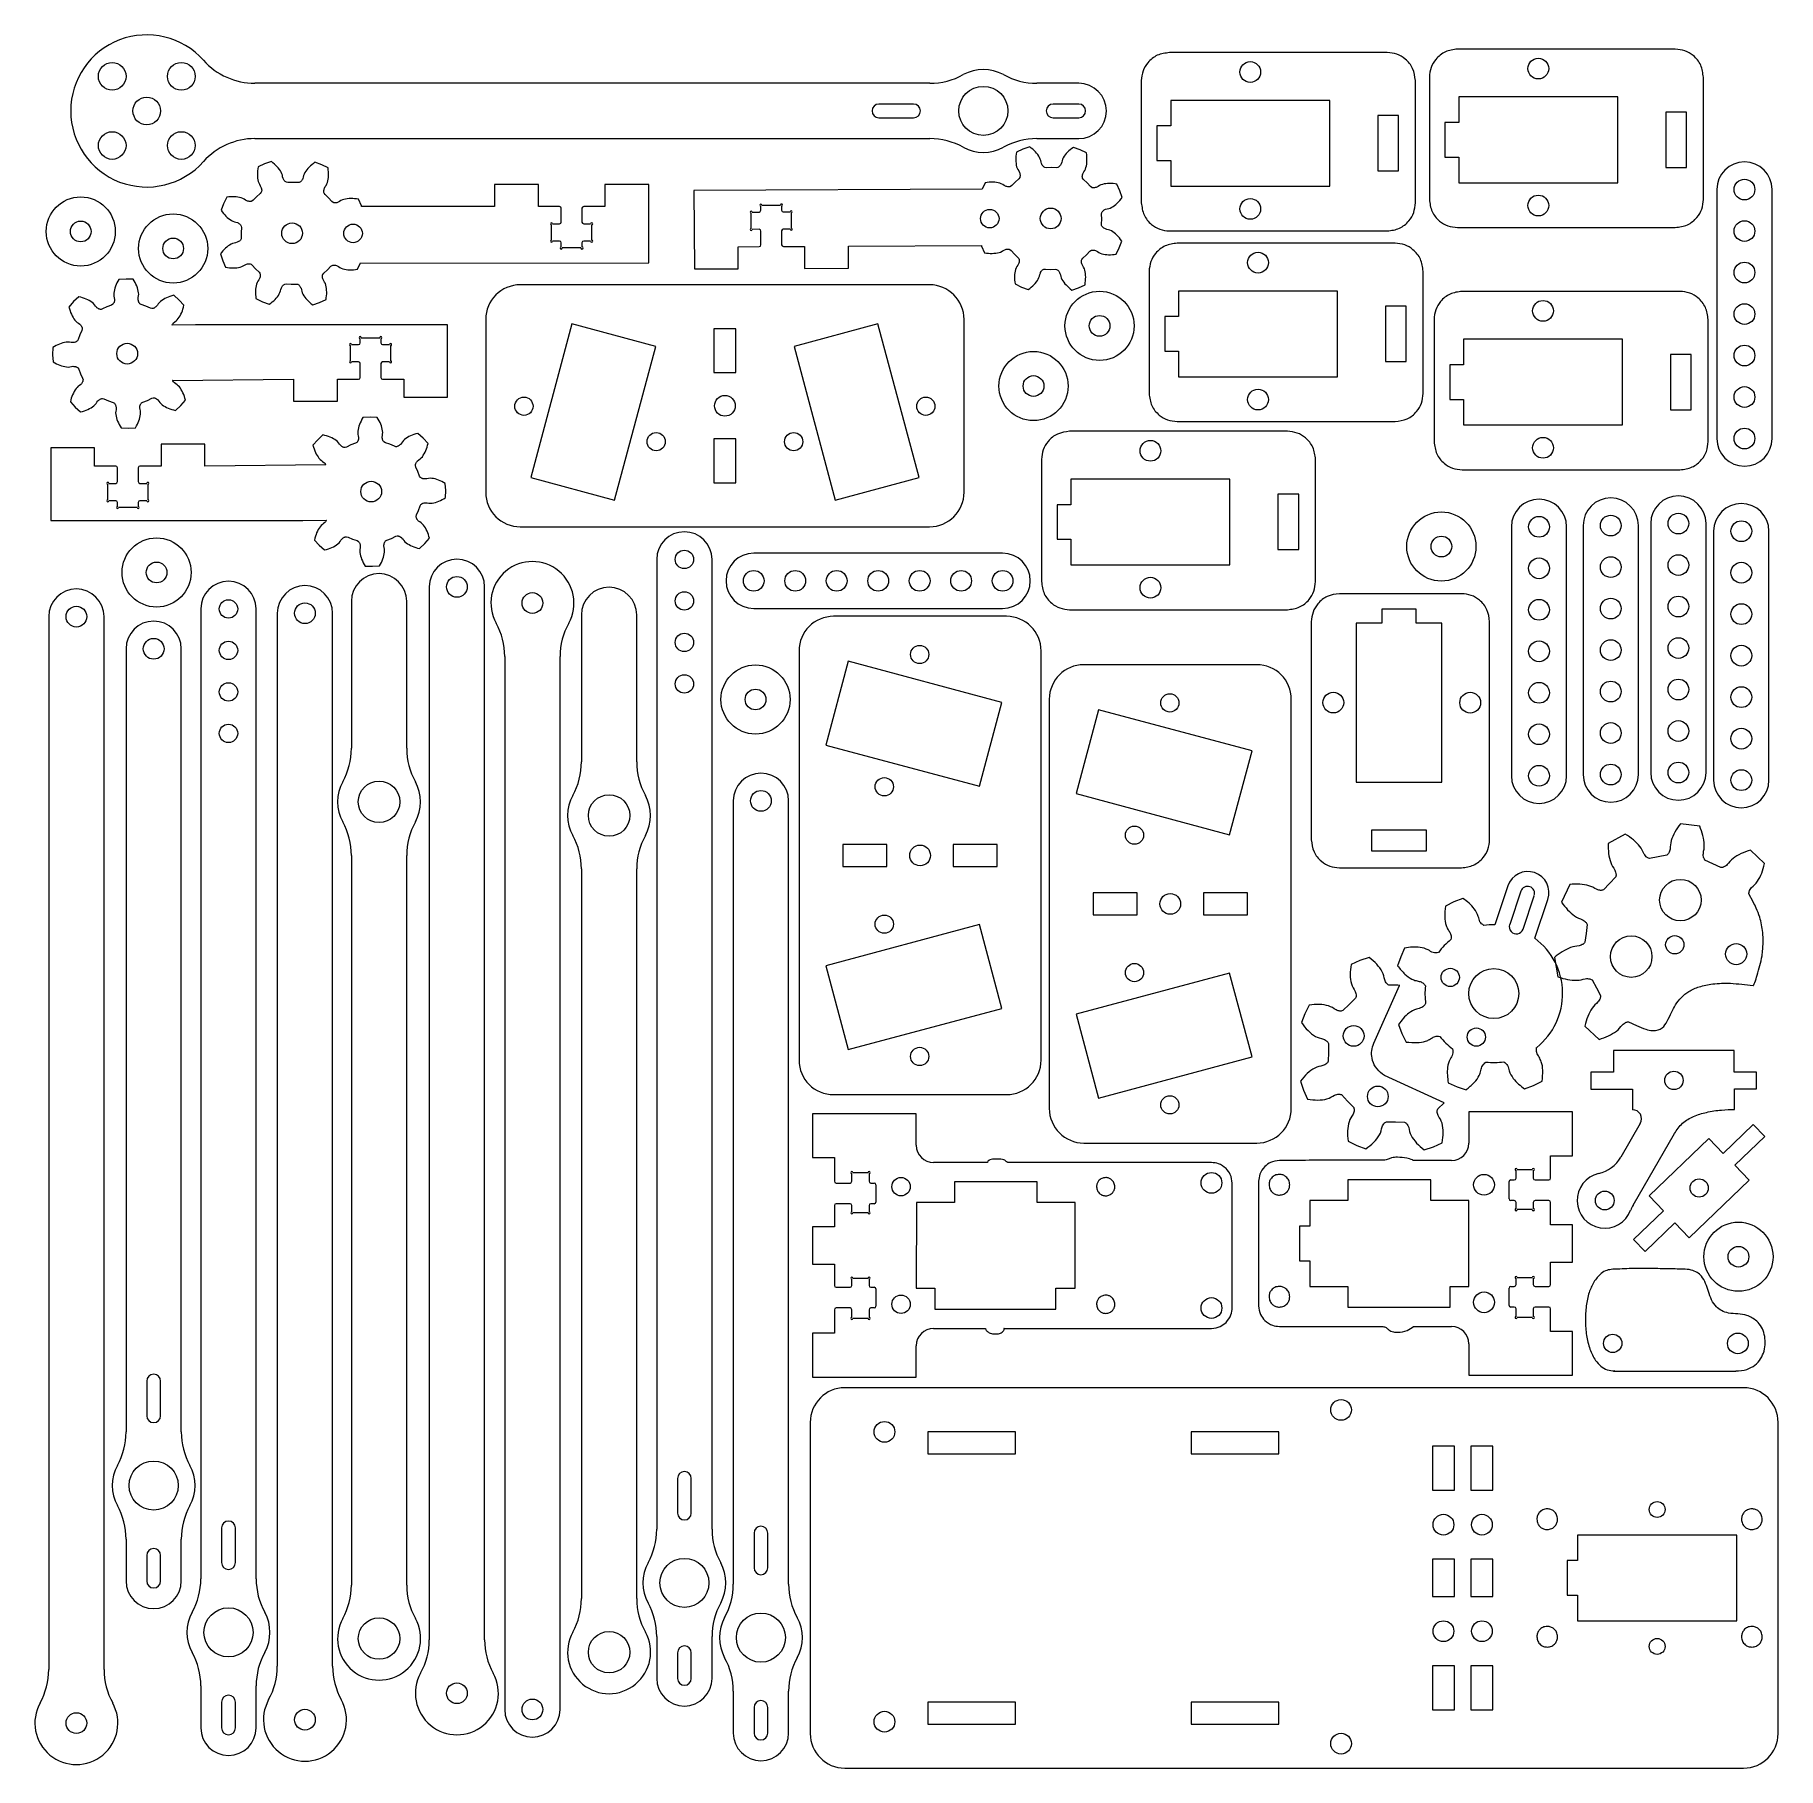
# Model space of a CAD drawing. Header units: millimetres. Extents: x 86 to 338, y 16 to 266.
import ezdxf

# ---------------------------------------------------------------- set-up
doc = ezdxf.new("R2010")
doc.units = ezdxf.units.MM

msp = doc.modelspace()

# ---------------------------------------------------------------- linework, layer by layer
at = {"color": 7, "linetype": 'Continuous', "lineweight": 15}
for p, q in [((281.19, 263.82), (249.69, 263.82)), ((322.85, 264.32), (291.35, 264.32)), ((245.62, 259.76), (245.62, 242.09)), ((285.26, 242.09), (285.26, 259.76)), ((287.28, 260.25), (287.28, 242.59)), ((326.92, 242.59), (326.92, 260.25)), ((215.03, 259.38), (117.42, 259.38)), ((236.57, 259.38), (230.52, 259.38)), ((314.54, 257.4), (291.54, 257.4)), ((291.54, 257.4), (291.54, 253.7)), ((314.54, 245), (314.54, 257.4)), ((212.67, 256.38), (207.67, 256.38)), ((236.57, 256.38), (232.87, 256.38)), ((272.88, 256.91), (249.88, 256.91)), ((249.88, 256.91), (249.88, 253.21)), ((272.88, 244.51), (272.88, 256.91)), ((282.82, 254.71), (279.82, 254.71)), ((279.82, 254.71), (279.82, 246.71)), ((282.82, 246.71), (282.82, 254.71)), ((324.48, 255.2), (321.48, 255.2)), ((321.48, 255.2), (321.48, 247.2)), ((324.48, 247.2), (324.48, 255.2)), ((207.67, 254.38), (212.67, 254.38)), ((232.87, 254.38), (236.57, 254.38)), ((247.88, 253.21), (247.88, 248.21)), ((249.88, 253.21), (247.88, 253.21)), ((289.54, 253.7), (289.54, 248.7)), ((291.54, 253.7), (289.54, 253.7)), ((117.42, 251.38), (215.03, 251.38)), ((228.5, 249.84), (227.56, 249.41)), ((229.48, 250.18), (228.5, 249.84)), ((229.71, 250.01), (229.48, 250.18)), ((229.92, 249.83), (229.71, 250.01)), ((230.12, 249.65), (229.92, 249.83)), ((230.31, 249.46), (230.12, 249.65)), ((230.52, 251.38), (236.57, 251.38)), ((235.34, 249.77), (235.13, 249.59)), ((235.56, 249.94), (235.34, 249.77)), ((235.79, 250.11), (235.56, 249.94)), ((236.76, 249.75), (235.79, 250.11)), ((237.69, 249.3), (236.76, 249.75)), ((117.87, 247.29), (117.83, 247.01)), ((118.81, 247.72), (117.87, 247.29)), ((119.79, 248.05), (118.81, 247.72)), ((120.02, 247.88), (119.79, 248.05)), ((120.23, 247.7), (120.02, 247.88)), ((120.43, 247.51), (120.23, 247.7)), ((120.62, 247.32), (120.43, 247.51)), ((120.79, 247.13), (120.62, 247.32)), ((120.95, 246.93), (120.79, 247.13)), ((125.25, 247.25), (125.07, 247.06)), ((125.44, 247.43), (125.25, 247.25)), ((125.65, 247.61), (125.44, 247.43)), ((125.87, 247.79), (125.65, 247.61)), ((126.1, 247.95), (125.87, 247.79)), ((127.07, 247.59), (126.1, 247.95)), ((128, 247.13), (127.07, 247.59)), ((128.03, 246.85), (128, 247.13)), ((227.47, 248.58), (227.46, 248.31)), ((227.46, 248.31), (227.47, 248.05)), ((227.49, 248.85), (227.47, 248.58)), ((227.47, 248.05), (227.5, 247.8)), ((227.52, 249.13), (227.49, 248.85)), ((227.5, 247.8), (227.54, 247.55)), ((227.56, 249.41), (227.52, 249.13)), ((227.54, 247.55), (227.59, 247.32)), ((227.59, 247.32), (227.67, 247.09)), ((230.48, 249.26), (230.31, 249.46)), ((230.64, 249.06), (230.48, 249.26)), ((230.78, 248.86), (230.64, 249.06)), ((230.91, 248.65), (230.78, 248.86)), ((231.01, 248.43), (230.91, 248.65)), ((231.08, 248.21), (231.01, 248.43)), ((231.12, 247.99), (231.08, 248.21)), ((231.19, 247.77), (231.12, 247.99)), ((231.24, 247.66), (231.19, 247.77)), ((231.29, 247.56), (231.24, 247.66)), ((231.36, 247.45), (231.29, 247.56)), ((231.41, 247.4), (231.36, 247.45)), ((231.45, 247.35), (231.41, 247.4)), ((231.51, 247.3), (231.45, 247.35)), ((231.58, 247.25), (231.51, 247.3)), ((231.67, 247.21), (231.58, 247.25)), ((231.9, 247.17), (231.67, 247.21)), ((232.6, 247.2), (231.9, 247.17)), ((233.31, 247.16), (232.6, 247.2)), ((233.53, 247.19), (233.31, 247.16)), ((233.63, 247.23), (233.53, 247.19)), ((233.7, 247.28), (233.63, 247.23)), ((233.75, 247.33), (233.7, 247.28)), ((233.8, 247.38), (233.75, 247.33)), ((233.85, 247.43), (233.8, 247.38)), ((233.92, 247.53), (233.85, 247.43)), ((233.98, 247.63), (233.92, 247.53)), ((234.03, 247.74), (233.98, 247.63)), ((234.1, 247.96), (234.03, 247.74)), ((234.15, 248.18), (234.1, 247.96)), ((234.22, 248.4), (234.15, 248.18)), ((234.33, 248.61), (234.22, 248.4)), ((234.46, 248.82), (234.33, 248.61)), ((234.6, 249.02), (234.46, 248.82)), ((234.76, 249.21), (234.6, 249.02)), ((234.94, 249.4), (234.76, 249.21)), ((235.13, 249.59), (234.94, 249.4)), ((237.53, 246.98), (237.61, 247.21)), ((237.61, 247.21), (237.67, 247.44)), ((237.67, 247.44), (237.72, 247.69)), ((237.73, 249.02), (237.69, 249.3)), ((237.72, 247.69), (237.75, 247.94)), ((237.75, 248.74), (237.73, 249.02)), ((237.76, 248.47), (237.75, 248.74)), ((237.75, 247.94), (237.76, 248.2)), ((237.76, 248.2), (237.76, 248.47)), ((247.88, 248.21), (249.88, 248.21)), ((249.88, 248.21), (249.88, 244.51)), ((289.54, 248.7), (291.54, 248.7)), ((291.54, 248.7), (291.54, 245)), ((321.48, 247.2), (324.48, 247.2)), ((117.79, 246.73), (117.77, 246.46)), ((117.77, 246.46), (117.77, 246.19)), ((117.77, 246.19), (117.78, 245.93)), ((117.78, 245.93), (117.8, 245.68)), ((117.83, 247.01), (117.79, 246.73)), ((117.8, 245.68), (117.84, 245.43)), ((117.84, 245.43), (117.89, 245.2)), ((117.89, 245.2), (117.96, 244.97)), ((117.96, 244.97), (118.07, 244.77)), ((118.07, 244.77), (118.19, 244.57)), ((121.09, 246.72), (120.95, 246.93)), ((121.21, 246.51), (121.09, 246.72)), ((121.31, 246.3), (121.21, 246.51)), ((121.38, 246.08), (121.31, 246.3)), ((121.42, 245.85), (121.38, 246.08)), ((121.49, 245.63), (121.42, 245.85)), ((121.54, 245.53), (121.49, 245.63)), ((121.59, 245.42), (121.54, 245.53)), ((121.66, 245.31), (121.59, 245.42)), ((121.7, 245.26), (121.66, 245.31)), ((121.75, 245.21), (121.7, 245.26)), ((121.81, 245.16), (121.75, 245.21)), ((121.88, 245.11), (121.81, 245.16)), ((121.97, 245.07), (121.88, 245.11)), ((122.19, 245.03), (121.97, 245.07)), ((122.9, 245.05), (122.19, 245.03)), ((123.6, 245.01), (122.9, 245.05)), ((123.83, 245.04), (123.6, 245.01)), ((123.92, 245.08), (123.83, 245.04)), ((123.99, 245.13), (123.92, 245.08)), ((124.05, 245.18), (123.99, 245.13)), ((124.1, 245.23), (124.05, 245.18)), ((124.14, 245.28), (124.1, 245.23)), ((124.22, 245.38), (124.14, 245.28)), ((124.28, 245.48), (124.22, 245.38)), ((124.33, 245.59), (124.28, 245.48)), ((124.4, 245.81), (124.33, 245.59)), ((124.45, 246.03), (124.4, 245.81)), ((124.52, 246.25), (124.45, 246.03)), ((124.63, 246.46), (124.52, 246.25)), ((124.76, 246.66), (124.63, 246.46)), ((124.91, 246.86), (124.76, 246.66)), ((125.07, 247.06), (124.91, 246.86)), ((127.59, 244.43), (127.72, 244.61)), ((127.72, 244.61), (127.83, 244.82)), ((127.83, 244.82), (127.91, 245.04)), ((127.91, 245.04), (127.97, 245.27)), ((127.97, 245.27), (128.02, 245.52)), ((128.02, 245.52), (128.05, 245.77)), ((128.06, 246.57), (128.03, 246.85)), ((128.05, 245.77), (128.07, 246.03)), ((128.07, 246.3), (128.06, 246.57)), ((128.07, 246.03), (128.07, 246.3)), ((152.07, 244.74), (152.07, 241.56)), ((158.42, 244.74), (152.07, 244.74)), ((158.42, 241.56), (158.42, 244.74)), ((168.02, 244.74), (168.02, 241.56)), ((174.37, 244.74), (168.02, 244.74)), ((174.37, 233.4), (174.37, 244.74)), ((223.05, 245), (222.6, 244.07)), ((223.34, 245.04), (223.05, 245)), ((223.61, 245.06), (223.34, 245.04)), ((223.89, 245.08), (223.61, 245.06)), ((224.15, 245.07), (223.89, 245.08)), ((224.41, 245.06), (224.15, 245.07)), ((224.67, 245.03), (224.41, 245.06)), ((224.91, 244.99), (224.67, 245.03)), ((225.15, 244.92), (224.91, 244.99)), ((225.37, 244.85), (225.15, 244.92)), ((225.57, 244.74), (225.37, 244.85)), ((225.76, 244.61), (225.57, 244.74)), ((225.97, 244.5), (225.76, 244.61)), ((226.89, 244.58), (226.71, 244.45)), ((227.37, 245.1), (226.89, 244.58)), ((227.9, 245.57), (227.37, 245.1)), ((227.67, 247.09), (227.77, 246.89)), ((227.77, 246.89), (227.89, 246.7)), ((227.89, 246.7), (227.99, 246.49)), ((228.04, 245.75), (227.9, 245.57)), ((227.99, 246.49), (228.04, 246.38)), ((228.04, 246.38), (228.07, 246.26)), ((228.07, 245.84), (228.04, 245.75)), ((228.07, 246.26), (228.09, 246.14)), ((228.09, 245.93), (228.07, 245.84)), ((228.09, 246.14), (228.09, 246.07)), ((228.09, 246.07), (228.09, 246)), ((228.09, 246), (228.09, 245.93)), ((237.08, 245.97), (237.09, 246.04)), ((237.08, 245.9), (237.08, 245.97)), ((237.09, 245.83), (237.08, 245.9)), ((237.09, 246.04), (237.11, 246.16)), ((237.1, 245.75), (237.09, 245.83)), ((237.13, 245.65), (237.1, 245.75)), ((237.11, 246.16), (237.15, 246.28)), ((237.27, 245.46), (237.13, 245.65)), ((237.15, 246.28), (237.19, 246.39)), ((237.19, 246.39), (237.3, 246.59)), ((237.79, 244.98), (237.27, 245.46)), ((237.3, 246.59), (237.43, 246.78)), ((237.43, 246.78), (237.53, 246.98)), ((238.26, 244.46), (237.79, 244.98)), ((239.58, 244.59), (239.38, 244.46)), ((239.78, 244.69), (239.58, 244.59)), ((240.01, 244.76), (239.78, 244.69)), ((240.24, 244.82), (240.01, 244.76)), ((240.49, 244.86), (240.24, 244.82)), ((240.74, 244.88), (240.49, 244.86)), ((241, 244.89), (240.74, 244.88)), ((241.27, 244.89), (241, 244.89)), ((241.54, 244.87), (241.27, 244.89)), ((241.82, 244.84), (241.54, 244.87)), ((242.1, 244.79), (241.82, 244.84)), ((242.53, 243.85), (242.1, 244.79)), ((279.82, 246.71), (282.82, 246.71)), ((291.54, 245), (314.54, 245)), ((113.34, 242.9), (112.89, 241.97)), ((113.62, 242.94), (113.34, 242.9)), ((113.9, 242.96), (113.62, 242.94)), ((114.17, 242.97), (113.9, 242.96)), ((114.44, 242.97), (114.17, 242.97)), ((114.7, 242.95), (114.44, 242.97)), ((114.96, 242.92), (114.7, 242.95)), ((115.2, 242.88), (114.96, 242.92)), ((115.43, 242.82), (115.2, 242.88)), ((115.66, 242.74), (115.43, 242.82)), ((115.86, 242.63), (115.66, 242.74)), ((116.05, 242.5), (115.86, 242.63)), ((116.25, 242.39), (116.05, 242.5)), ((116.36, 242.35), (116.25, 242.39)), ((116.48, 242.31), (116.36, 242.35)), ((116.6, 242.29), (116.48, 242.31)), ((116.67, 242.28), (116.6, 242.29)), ((116.74, 242.28), (116.67, 242.28)), ((116.81, 242.28), (116.74, 242.28)), ((116.89, 242.3), (116.81, 242.28)), ((116.99, 242.33), (116.89, 242.3)), ((117.18, 242.46), (116.99, 242.33)), ((117.66, 242.98), (117.18, 242.46)), ((118.19, 243.44), (117.66, 242.98)), ((118.19, 244.57), (118.29, 244.37)), ((118.33, 243.62), (118.19, 243.44)), ((118.29, 244.37), (118.33, 244.26)), ((118.33, 244.26), (118.36, 244.14)), ((118.36, 243.72), (118.33, 243.62)), ((118.36, 244.14), (118.38, 244.02)), ((118.38, 243.8), (118.36, 243.72)), ((118.38, 244.02), (118.39, 243.95)), ((118.39, 243.88), (118.38, 243.8)), ((118.39, 243.95), (118.39, 243.88)), ((127.37, 243.74), (127.38, 243.81)), ((127.38, 243.66), (127.37, 243.74)), ((127.38, 243.87), (127.41, 244)), ((127.38, 243.81), (127.38, 243.87)), ((127.39, 243.58), (127.38, 243.66)), ((127.43, 243.48), (127.39, 243.58)), ((127.41, 244), (127.44, 244.11)), ((127.56, 243.3), (127.43, 243.48)), ((127.44, 244.11), (127.49, 244.22)), ((127.49, 244.22), (127.59, 244.43)), ((128.07, 242.82), (127.56, 243.3)), ((128.54, 242.29), (128.07, 242.82)), ((128.72, 242.15), (128.54, 242.29)), ((128.82, 242.11), (128.72, 242.15)), ((128.9, 242.09), (128.82, 242.11)), ((128.97, 242.09), (128.9, 242.09)), ((129.04, 242.09), (128.97, 242.09)), ((129.11, 242.09), (129.04, 242.09)), ((129.24, 242.11), (129.11, 242.09)), ((129.35, 242.14), (129.24, 242.11)), ((129.46, 242.18), (129.35, 242.14)), ((129.67, 242.29), (129.46, 242.18)), ((129.86, 242.41), (129.67, 242.29)), ((130.07, 242.51), (129.86, 242.41)), ((130.29, 242.58), (130.07, 242.51)), ((130.53, 242.64), (130.29, 242.58)), ((130.77, 242.67), (130.53, 242.64)), ((131.03, 242.7), (130.77, 242.67)), ((131.29, 242.71), (131.03, 242.7)), ((131.56, 242.7), (131.29, 242.71)), ((131.83, 242.68), (131.56, 242.7)), ((132.11, 242.65), (131.83, 242.68)), ((132.39, 242.6), (132.11, 242.65)), ((132.81, 241.66), (132.39, 242.6)), ((222.6, 244.08), (180.92, 243.88)), ((180.92, 243.88), (180.97, 232.54)), ((222.6, 244.07), (222.6, 244.08)), ((226.07, 244.46), (225.97, 244.5)), ((226.19, 244.43), (226.07, 244.46)), ((226.31, 244.4), (226.19, 244.43)), ((226.38, 244.4), (226.31, 244.4)), ((226.45, 244.39), (226.38, 244.4)), ((226.53, 244.4), (226.45, 244.39)), ((226.61, 244.41), (226.53, 244.4)), ((226.71, 244.45), (226.61, 244.41)), ((238.44, 244.32), (238.26, 244.46)), ((238.53, 244.28), (238.44, 244.32)), ((238.62, 244.27), (238.53, 244.28)), ((238.69, 244.26), (238.62, 244.27)), ((238.76, 244.26), (238.69, 244.26)), ((238.83, 244.27), (238.76, 244.26)), ((238.95, 244.29), (238.83, 244.27)), ((239.07, 244.32), (238.95, 244.29)), ((239.18, 244.36), (239.07, 244.32)), ((239.38, 244.46), (239.18, 244.36)), ((242.14, 242.04), (242.33, 242.23)), ((242.33, 242.23), (242.52, 242.43)), ((242.52, 242.43), (242.7, 242.65)), ((242.87, 242.87), (242.53, 243.85)), ((242.7, 242.65), (242.87, 242.87)), ((249.88, 244.51), (272.88, 244.51)), ((328.86, 244.01), (328.86, 208.01)), ((336.86, 208.01), (336.86, 244.01)), ((112.89, 241.97), (112.52, 241.01)), ((112.52, 241.01), (112.69, 240.77)), ((112.69, 240.77), (112.86, 240.55)), ((112.86, 240.55), (113.04, 240.35)), ((113.04, 240.35), (113.22, 240.16)), ((113.22, 240.16), (113.41, 239.98)), ((113.41, 239.98), (113.61, 239.81)), ((113.61, 239.81), (113.81, 239.67)), ((113.81, 239.67), (114.02, 239.54)), ((114.02, 239.54), (114.23, 239.43)), ((132.81, 241.56), (132.81, 241.66)), ((152.07, 241.56), (132.81, 241.56)), ((161.47, 241.56), (158.42, 241.56)), ((161.72, 239.31), (161.72, 241.31)), ((164.72, 241.31), (164.72, 239.31)), ((168.02, 241.56), (164.97, 241.56)), ((189.19, 238.4), (189.18, 240.6)), ((189.33, 240.75), (190.33, 240.76)), ((190.58, 241.01), (190.58, 241.61)), ((190.73, 241.76), (193.43, 241.77)), ((193.58, 241.62), (193.58, 241.02)), ((193.83, 240.78), (194.83, 240.78)), ((194.98, 240.63), (194.99, 238.43)), ((239.85, 239.05), (239.89, 239.75)), ((239.86, 240.46), (239.9, 240.68)), ((239.89, 239.75), (239.86, 240.46)), ((239.9, 240.68), (239.94, 240.77)), ((239.94, 240.77), (239.99, 240.84)), ((239.99, 240.84), (240.04, 240.9)), ((240.04, 240.9), (240.09, 240.95)), ((240.09, 240.95), (240.14, 240.99)), ((240.14, 240.99), (240.25, 241.06)), ((240.25, 241.06), (240.35, 241.12)), ((240.35, 241.12), (240.46, 241.16)), ((240.46, 241.16), (240.68, 241.23)), ((240.68, 241.23), (240.9, 241.28)), ((240.9, 241.28), (241.12, 241.34)), ((241.12, 241.34), (241.34, 241.45)), ((241.34, 241.45), (241.55, 241.57)), ((241.55, 241.57), (241.75, 241.71)), ((241.75, 241.71), (241.95, 241.87)), ((241.95, 241.87), (242.14, 242.04)), ((114.23, 239.43), (114.44, 239.36)), ((114.44, 239.36), (114.67, 239.31)), ((114.67, 239.31), (114.88, 239.23)), ((114.88, 239.23), (114.99, 239.18)), ((114.99, 239.18), (115.1, 239.12)), ((115.1, 239.12), (115.2, 239.05)), ((115.2, 239.05), (115.25, 239.01)), ((115.25, 239.01), (115.3, 238.96)), ((115.3, 238.96), (115.35, 238.9)), ((115.35, 238.9), (115.39, 238.83)), ((115.39, 238.83), (115.44, 238.73)), ((115.44, 237.1), (115.41, 236.87)), ((115.46, 238.51), (115.42, 237.8)), ((115.42, 237.8), (115.44, 237.1)), ((115.44, 238.73), (115.46, 238.51)), ((160.32, 236.71), (160.32, 238.91)), ((160.47, 239.06), (161.47, 239.06)), ((164.97, 239.06), (165.97, 239.06)), ((166.12, 238.91), (166.12, 236.71)), ((190.34, 238.26), (189.34, 238.25)), ((190.6, 236.01), (190.59, 238.01)), ((193.59, 238.02), (193.6, 236.02)), ((194.84, 238.28), (193.84, 238.28)), ((239.87, 238.82), (239.85, 239.05)), ((239.92, 238.73), (239.87, 238.82)), ((239.97, 238.66), (239.92, 238.73)), ((240.01, 238.6), (239.97, 238.66)), ((240.06, 238.55), (240.01, 238.6)), ((240.11, 238.51), (240.06, 238.55)), ((240.22, 238.44), (240.11, 238.51)), ((240.32, 238.38), (240.22, 238.44)), ((240.43, 238.33), (240.32, 238.38)), ((240.65, 238.25), (240.43, 238.33)), ((240.87, 238.21), (240.65, 238.25)), ((241.09, 238.13), (240.87, 238.21)), ((241.3, 238.03), (241.09, 238.13)), ((241.51, 237.9), (241.3, 238.03)), ((241.71, 237.75), (241.51, 237.9)), ((241.9, 237.59), (241.71, 237.75)), ((242.09, 237.41), (241.9, 237.59)), ((242.28, 237.22), (242.09, 237.41)), ((242.46, 237.01), (242.28, 237.22)), ((242.63, 236.8), (242.46, 237.01)), ((249.69, 238.03), (281.19, 238.03)), ((291.35, 238.52), (322.85, 238.52)), ((112.6, 234.92), (112.42, 234.7)), ((112.42, 234.7), (112.76, 233.72)), ((112.77, 235.14), (112.6, 234.92)), ((112.96, 235.34), (112.77, 235.14)), ((113.15, 235.52), (112.96, 235.34)), ((113.35, 235.7), (113.15, 235.52)), ((113.55, 235.85), (113.35, 235.7)), ((113.75, 235.99), (113.55, 235.85)), ((113.96, 236.12), (113.75, 235.99)), ((114.18, 236.22), (113.96, 236.12)), ((114.4, 236.28), (114.18, 236.22)), ((114.62, 236.33), (114.4, 236.28)), ((114.84, 236.39), (114.62, 236.33)), ((114.95, 236.44), (114.84, 236.39)), ((115.05, 236.5), (114.95, 236.44)), ((115.16, 236.57), (115.05, 236.5)), ((115.21, 236.61), (115.16, 236.57)), ((115.26, 236.66), (115.21, 236.61)), ((115.31, 236.71), (115.26, 236.66)), ((115.36, 236.78), (115.31, 236.71)), ((115.41, 236.87), (115.36, 236.78)), ((161.47, 236.56), (160.47, 236.56)), ((161.72, 235.71), (161.72, 236.31)), ((164.57, 235.56), (161.87, 235.56)), ((164.72, 236.31), (164.72, 235.71)), ((165.97, 236.56), (164.97, 236.56)), ((187.31, 235.74), (190.36, 235.76)), ((187.32, 232.57), (187.31, 235.74)), ((193.86, 235.78), (196.91, 235.79)), ((196.91, 235.79), (196.92, 232.61)), ((203.26, 235.82), (222.51, 235.91)), ((203.27, 232.64), (203.26, 235.82)), ((222.51, 235.91), (222.51, 235.81)), ((222.51, 235.81), (222.94, 234.87)), ((222.94, 234.87), (223.22, 234.83)), ((223.22, 234.83), (223.5, 234.8)), ((223.5, 234.8), (223.77, 234.78)), ((223.77, 234.78), (224.04, 234.78)), ((224.04, 234.78), (224.3, 234.79)), ((224.3, 234.79), (224.56, 234.81)), ((224.56, 234.81), (224.8, 234.85)), ((224.8, 234.85), (225.04, 234.9)), ((225.04, 234.9), (225.26, 234.98)), ((225.26, 234.98), (225.47, 235.08)), ((225.47, 235.08), (225.66, 235.2)), ((225.66, 235.2), (225.86, 235.31)), ((225.86, 235.31), (225.98, 235.35)), ((225.98, 235.35), (226.09, 235.38)), ((226.09, 235.38), (226.22, 235.4)), ((226.22, 235.4), (226.28, 235.4)), ((226.28, 235.4), (226.35, 235.4)), ((226.35, 235.4), (226.43, 235.4)), ((226.43, 235.4), (226.51, 235.38)), ((226.51, 235.38), (226.61, 235.35)), ((226.61, 235.35), (226.79, 235.21)), ((226.79, 235.21), (227.26, 234.68)), ((227.26, 234.68), (227.77, 234.2)), ((237.14, 234.1), (237.67, 234.57)), ((237.67, 234.57), (238.15, 235.08)), ((238.15, 235.08), (238.34, 235.22)), ((238.34, 235.22), (238.43, 235.25)), ((238.43, 235.25), (238.52, 235.27)), ((238.52, 235.27), (238.59, 235.27)), ((238.59, 235.27), (238.66, 235.27)), ((238.66, 235.27), (238.73, 235.26)), ((238.73, 235.26), (238.85, 235.24)), ((238.85, 235.24), (238.97, 235.2)), ((238.97, 235.2), (239.08, 235.16)), ((239.08, 235.16), (239.28, 235.05)), ((239.28, 235.05), (239.47, 234.93)), ((239.47, 234.93), (239.67, 234.82)), ((239.67, 234.82), (239.9, 234.74)), ((239.9, 234.74), (240.13, 234.68)), ((240.13, 234.68), (240.38, 234.64)), ((240.38, 234.64), (240.63, 234.61)), ((240.63, 234.61), (240.89, 234.59)), ((240.89, 234.59), (241.16, 234.59)), ((241.16, 234.59), (241.43, 234.6)), ((241.43, 234.6), (241.71, 234.63)), ((241.71, 234.63), (241.99, 234.67)), ((241.99, 234.67), (242.44, 235.6)), ((242.44, 235.6), (242.8, 236.56)), ((242.8, 236.56), (242.63, 236.8)), ((282.32, 236.26), (250.81, 236.26)), ((112.76, 233.72), (113.18, 232.78)), ((113.18, 232.78), (113.46, 232.73)), ((113.46, 232.73), (113.74, 232.7)), ((113.74, 232.7), (114.01, 232.68)), ((114.01, 232.68), (114.28, 232.67)), ((114.28, 232.67), (114.54, 232.68)), ((114.54, 232.68), (114.79, 232.7)), ((114.79, 232.7), (115.04, 232.74)), ((115.04, 232.74), (115.28, 232.8)), ((115.28, 232.8), (115.5, 232.87)), ((115.5, 232.87), (115.71, 232.97)), ((115.71, 232.97), (115.9, 233.09)), ((115.9, 233.09), (116.11, 233.19)), ((116.11, 233.19), (116.22, 233.23)), ((116.22, 233.23), (116.33, 233.27)), ((116.33, 233.27), (116.46, 233.29)), ((116.46, 233.29), (116.52, 233.29)), ((116.52, 233.29), (116.59, 233.29)), ((116.59, 233.29), (116.67, 233.28)), ((116.67, 233.28), (116.75, 233.27)), ((116.75, 233.27), (116.85, 233.23)), ((116.85, 233.23), (117.03, 233.09)), ((117.03, 233.09), (117.49, 232.56)), ((117.49, 232.56), (118.01, 232.08)), ((118.01, 232.08), (118.14, 231.9)), ((127.38, 231.93), (127.91, 232.4)), ((127.91, 232.4), (128.39, 232.91)), ((128.39, 232.91), (128.58, 233.05)), ((128.58, 233.05), (128.68, 233.08)), ((128.68, 233.08), (128.76, 233.09)), ((128.76, 233.09), (128.83, 233.1)), ((128.83, 233.1), (128.9, 233.1)), ((128.9, 233.1), (128.97, 233.09)), ((128.97, 233.09), (129.09, 233.07)), ((129.09, 233.07), (129.21, 233.03)), ((129.21, 233.03), (129.32, 232.99)), ((129.32, 232.99), (129.52, 232.88)), ((129.52, 232.88), (129.71, 232.75)), ((129.71, 232.75), (129.91, 232.64)), ((129.91, 232.64), (130.13, 232.56)), ((130.13, 232.56), (130.37, 232.5)), ((130.37, 232.5), (130.61, 232.45)), ((130.61, 232.45), (130.87, 232.42)), ((130.87, 232.42), (131.13, 232.41)), ((131.13, 232.41), (131.39, 232.41)), ((131.39, 232.41), (131.67, 232.42)), ((131.67, 232.42), (131.94, 232.44)), ((131.94, 232.44), (132.23, 232.48)), ((132.23, 232.48), (132.68, 233.41)), ((132.68, 233.41), (132.68, 233.39)), ((132.68, 233.39), (174.37, 233.4)), ((180.97, 232.54), (187.32, 232.57)), ((196.92, 232.61), (203.27, 232.64)), ((227.32, 231.98), (227.29, 231.73)), ((227.37, 232.22), (227.32, 231.98)), ((227.43, 232.46), (227.37, 232.22)), ((227.51, 232.68), (227.43, 232.46)), ((227.62, 232.88), (227.51, 232.68)), ((227.74, 233.07), (227.62, 232.88)), ((227.85, 233.28), (227.74, 233.07)), ((227.77, 234.2), (227.91, 234.02)), ((227.89, 233.39), (227.85, 233.28)), ((227.93, 233.5), (227.89, 233.39)), ((227.91, 234.02), (227.94, 233.92)), ((227.95, 233.63), (227.93, 233.5)), ((227.94, 233.92), (227.95, 233.84)), ((227.95, 233.84), (227.96, 233.76)), ((227.96, 233.69), (227.95, 233.63)), ((227.96, 233.76), (227.96, 233.69)), ((231.02, 231.93), (231.06, 232.03)), ((231.06, 232.03), (231.12, 232.14)), ((231.12, 232.14), (231.2, 232.24)), ((231.2, 232.24), (231.24, 232.29)), ((231.24, 232.29), (231.29, 232.34)), ((231.29, 232.34), (231.35, 232.39)), ((231.35, 232.39), (231.42, 232.43)), ((231.42, 232.43), (231.51, 232.48)), ((231.51, 232.48), (231.74, 232.51)), ((231.74, 232.51), (232.44, 232.47)), ((232.44, 232.47), (233.15, 232.49)), ((233.15, 232.49), (233.37, 232.46)), ((233.37, 232.46), (233.46, 232.41)), ((233.46, 232.41), (233.53, 232.36)), ((233.53, 232.36), (233.59, 232.31)), ((233.59, 232.31), (233.64, 232.26)), ((233.64, 232.26), (233.68, 232.21)), ((233.68, 232.21), (233.75, 232.11)), ((233.75, 232.11), (233.81, 232)), ((233.81, 232), (233.85, 231.89)), ((236.95, 233.66), (236.96, 233.74)), ((236.95, 233.59), (236.95, 233.66)), ((236.95, 233.53), (236.95, 233.59)), ((236.98, 233.4), (236.95, 233.53)), ((236.96, 233.74), (236.97, 233.82)), ((236.97, 233.82), (237.01, 233.92)), ((237.01, 233.29), (236.98, 233.4)), ((237.01, 233.92), (237.14, 234.1)), ((237.05, 233.18), (237.01, 233.29)), ((237.15, 232.97), (237.05, 233.18)), ((237.27, 232.78), (237.15, 232.97)), ((237.38, 232.57), (237.27, 232.78)), ((237.45, 232.35), (237.38, 232.57)), ((237.51, 232.11), (237.45, 232.35)), ((237.55, 231.87), (237.51, 232.11)), ((246.74, 232.19), (246.74, 214.53)), ((286.38, 214.53), (286.38, 232.19)), ((97.1, 229.53), (97.05, 229.28)), ((97.17, 229.77), (97.1, 229.53)), ((97.25, 230.02), (97.17, 229.77)), ((97.35, 230.27), (97.25, 230.02)), ((97.46, 230.51), (97.35, 230.27)), ((97.59, 230.76), (97.46, 230.51)), ((97.74, 231.01), (97.59, 230.76)), ((98.77, 231.07), (97.74, 231.01)), ((99.8, 231.04), (98.77, 231.07)), ((99.95, 230.8), (99.8, 231.04)), ((100.09, 230.56), (99.95, 230.8)), ((100.21, 230.31), (100.09, 230.56)), ((100.32, 230.07), (100.21, 230.31)), ((100.41, 229.82), (100.32, 230.07)), ((100.49, 229.58), (100.41, 229.82)), ((100.55, 229.34), (100.49, 229.58)), ((117.52, 229.61), (117.5, 229.35)), ((117.55, 229.86), (117.52, 229.61)), ((117.6, 230.1), (117.55, 229.86)), ((117.66, 230.34), (117.6, 230.1)), ((117.74, 230.56), (117.66, 230.34)), ((117.85, 230.76), (117.74, 230.56)), ((117.97, 230.95), (117.85, 230.76)), ((118.08, 231.16), (117.97, 230.95)), ((118.13, 231.26), (118.08, 231.16)), ((118.16, 231.38), (118.13, 231.26)), ((118.14, 231.9), (118.18, 231.8)), ((118.19, 231.5), (118.16, 231.38)), ((118.18, 231.8), (118.19, 231.72)), ((118.19, 231.72), (118.19, 231.64)), ((118.19, 231.64), (118.19, 231.57)), ((118.19, 231.57), (118.19, 231.5)), ((121.12, 229.35), (121.17, 229.57)), ((121.17, 229.57), (121.24, 229.79)), ((121.24, 229.79), (121.29, 229.9)), ((121.29, 229.9), (121.35, 230)), ((121.35, 230), (121.42, 230.1)), ((121.42, 230.1), (121.47, 230.15)), ((121.47, 230.15), (121.52, 230.2)), ((121.52, 230.2), (121.58, 230.25)), ((121.58, 230.25), (121.65, 230.3)), ((121.65, 230.3), (121.74, 230.34)), ((121.74, 230.34), (121.96, 230.37)), ((121.96, 230.37), (122.67, 230.32)), ((122.67, 230.32), (123.37, 230.35)), ((123.37, 230.35), (123.6, 230.31)), ((123.6, 230.31), (123.69, 230.26)), ((123.69, 230.26), (123.76, 230.22)), ((123.76, 230.22), (123.82, 230.17)), ((123.82, 230.17), (123.86, 230.11)), ((123.86, 230.11), (123.91, 230.06)), ((123.91, 230.06), (123.98, 229.96)), ((123.98, 229.96), (124.03, 229.85)), ((124.03, 229.85), (124.08, 229.74)), ((124.08, 229.74), (124.15, 229.52)), ((124.15, 229.52), (124.19, 229.3)), ((127.18, 231.5), (127.19, 231.57)), ((127.18, 231.43), (127.18, 231.5)), ((127.19, 231.36), (127.18, 231.43)), ((127.19, 231.57), (127.21, 231.66)), ((127.21, 231.24), (127.19, 231.36)), ((127.21, 231.66), (127.24, 231.75)), ((127.24, 231.12), (127.21, 231.24)), ((127.24, 231.75), (127.38, 231.93)), ((127.28, 231.01), (127.24, 231.12)), ((127.38, 230.8), (127.28, 231.01)), ((127.5, 230.61), (127.38, 230.8)), ((127.61, 230.41), (127.5, 230.61)), ((127.68, 230.18), (127.61, 230.41)), ((127.73, 229.95), (127.68, 230.18)), ((127.77, 229.7), (127.73, 229.95)), ((127.79, 229.45), (127.77, 229.7)), ((214.98, 230.24), (155.8, 230.24)), ((227.29, 231.73), (227.28, 231.47)), ((227.28, 231.47), (227.28, 231.2)), ((227.28, 231.2), (227.29, 230.93)), ((227.29, 230.93), (227.32, 230.65)), ((227.32, 230.65), (227.36, 230.36)), ((227.36, 230.36), (228.28, 229.91)), ((228.28, 229.91), (229.25, 229.55)), ((229.25, 229.55), (229.48, 229.72)), ((229.48, 229.72), (229.7, 229.89)), ((229.7, 229.89), (229.91, 230.07)), ((229.91, 230.07), (230.1, 230.26)), ((230.1, 230.26), (230.28, 230.45)), ((230.28, 230.45), (230.44, 230.65)), ((230.44, 230.65), (230.59, 230.85)), ((230.59, 230.85), (230.71, 231.05)), ((230.71, 231.05), (230.82, 231.27)), ((230.82, 231.27), (230.89, 231.48)), ((230.89, 231.48), (230.94, 231.71)), ((230.94, 231.71), (231.02, 231.93)), ((233.85, 231.89), (233.92, 231.67)), ((233.92, 231.67), (233.97, 231.45)), ((233.97, 231.45), (234.03, 231.23)), ((234.03, 231.23), (234.14, 231.02)), ((234.14, 231.02), (234.26, 230.81)), ((234.26, 230.81), (234.4, 230.6)), ((234.4, 230.6), (234.56, 230.4)), ((234.56, 230.4), (234.73, 230.21)), ((234.73, 230.21), (234.92, 230.02)), ((234.92, 230.02), (235.12, 229.84)), ((235.12, 229.84), (235.34, 229.66)), ((235.34, 229.66), (235.56, 229.48)), ((235.56, 229.48), (236.54, 229.82)), ((236.54, 229.82), (237.48, 230.25)), ((237.48, 230.25), (237.52, 230.54)), ((237.52, 230.54), (237.56, 230.81)), ((237.57, 231.61), (237.55, 231.87)), ((237.56, 230.81), (237.57, 231.09)), ((237.58, 231.35), (237.57, 231.61)), ((237.57, 231.09), (237.58, 231.35)), ((91.19, 227.8), (90.51, 227.02)), ((90.51, 227.02), (90.58, 226.74)), ((91.95, 228.5), (91.19, 227.8)), ((92.22, 228.44), (91.95, 228.5)), ((92.49, 228.36), (92.22, 228.44)), ((92.75, 228.28), (92.49, 228.36)), ((93, 228.18), (92.75, 228.28)), ((93.24, 228.07), (93, 228.18)), ((93.46, 227.95), (93.24, 228.07)), ((93.68, 227.82), (93.46, 227.95)), ((93.87, 227.68), (93.68, 227.82)), ((94.05, 227.53), (93.87, 227.68)), ((94.21, 227.36), (94.05, 227.53)), ((94.34, 227.17), (94.21, 227.36)), ((94.49, 227), (94.34, 227.17)), ((94.57, 226.92), (94.49, 227)), ((96.01, 227.05), (95.38, 226.74)), ((96.67, 227.3), (96.01, 227.05)), ((96.87, 227.42), (96.67, 227.3)), ((96.93, 227.5), (96.87, 227.42)), ((96.98, 227.57), (96.93, 227.5)), ((97.01, 227.63), (96.98, 227.57)), ((97.01, 229.04), (97, 228.81)), ((97, 228.81), (97.02, 228.58)), ((97.05, 229.28), (97.01, 229.04)), ((97.04, 227.7), (97.01, 227.63)), ((97.02, 228.58), (97.07, 228.35)), ((97.06, 227.76), (97.04, 227.7)), ((97.08, 227.89), (97.06, 227.76)), ((97.07, 228.35), (97.09, 228.13)), ((97.09, 228.01), (97.08, 227.89)), ((97.09, 228.13), (97.09, 228.01)), ((100.53, 228.18), (100.55, 228.41)), ((100.54, 228.06), (100.53, 228.18)), ((100.56, 227.94), (100.54, 228.06)), ((100.59, 229.1), (100.55, 229.34)), ((100.55, 228.41), (100.59, 228.63)), ((100.58, 227.82), (100.56, 227.94)), ((100.6, 227.76), (100.58, 227.82)), ((100.6, 228.86), (100.59, 229.1)), ((100.59, 228.63), (100.6, 228.86)), ((100.63, 227.69), (100.6, 227.76)), ((100.67, 227.63), (100.63, 227.69)), ((100.71, 227.56), (100.67, 227.63)), ((100.78, 227.48), (100.71, 227.56)), ((100.98, 227.37), (100.78, 227.48)), ((101.65, 227.14), (100.98, 227.37)), ((102.29, 226.85), (101.65, 227.14)), ((103, 226.98), (102.89, 226.91)), ((103.09, 227.05), (103, 226.98)), ((103.17, 227.13), (103.09, 227.05)), ((103.32, 227.31), (103.17, 227.13)), ((103.44, 227.5), (103.32, 227.31)), ((103.59, 227.68), (103.44, 227.5)), ((103.77, 227.84), (103.59, 227.68)), ((103.96, 227.99), (103.77, 227.84)), ((104.17, 228.12), (103.96, 227.99)), ((104.39, 228.25), (104.17, 228.12)), ((104.62, 228.36), (104.39, 228.25)), ((104.87, 228.47), (104.62, 228.36)), ((105.13, 228.56), (104.87, 228.47)), ((105.39, 228.64), (105.13, 228.56)), ((105.67, 228.72), (105.39, 228.64)), ((106.44, 228.04), (105.67, 228.72)), ((107.15, 227.28), (106.44, 228.04)), ((107.01, 226.73), (107.09, 227)), ((107.09, 227), (107.15, 227.28)), ((117.5, 229.35), (117.5, 229.08)), ((117.5, 229.08), (117.51, 228.81)), ((117.51, 228.81), (117.54, 228.53)), ((117.54, 228.53), (117.57, 228.25)), ((117.57, 228.25), (118.5, 227.79)), ((118.5, 227.79), (119.47, 227.43)), ((119.47, 227.43), (119.7, 227.59)), ((119.7, 227.59), (119.92, 227.76)), ((119.92, 227.76), (120.13, 227.94)), ((120.13, 227.94), (120.32, 228.13)), ((120.32, 228.13), (120.5, 228.32)), ((120.5, 228.32), (120.66, 228.51)), ((120.66, 228.51), (120.81, 228.71)), ((120.81, 228.71), (120.94, 228.92)), ((120.94, 228.92), (121.04, 229.13)), ((121.04, 229.13), (121.12, 229.35)), ((124.19, 229.3), (124.26, 229.08)), ((124.26, 229.08), (124.36, 228.87)), ((124.36, 228.87), (124.48, 228.66)), ((124.48, 228.66), (124.62, 228.45)), ((124.62, 228.45), (124.78, 228.25)), ((124.78, 228.25), (124.95, 228.06)), ((124.95, 228.06), (125.14, 227.86)), ((125.14, 227.86), (125.34, 227.68)), ((125.34, 227.68), (125.55, 227.5)), ((125.55, 227.5), (125.78, 227.33)), ((125.78, 227.33), (126.75, 227.66)), ((126.75, 227.66), (127.7, 228.09)), ((127.7, 228.09), (127.74, 228.37)), ((127.74, 228.37), (127.78, 228.65)), ((127.78, 228.65), (127.8, 228.92)), ((127.8, 229.18), (127.79, 229.45)), ((127.8, 228.92), (127.8, 229.18)), ((274, 229.34), (251, 229.34)), ((251, 229.34), (251, 225.64)), ((274, 216.94), (274, 229.34)), ((283.94, 227.14), (280.94, 227.14)), ((280.94, 227.14), (280.94, 219.14)), ((283.94, 219.14), (283.94, 227.14)), ((323.53, 229.29), (292.03, 229.29)), ((90.58, 226.74), (90.67, 226.48)), ((90.67, 226.48), (90.76, 226.22)), ((90.76, 226.22), (90.87, 225.98)), ((90.87, 225.98), (90.98, 225.74)), ((90.98, 225.74), (91.11, 225.52)), ((91.11, 225.52), (91.24, 225.31)), ((91.24, 225.31), (91.39, 225.12)), ((91.39, 225.12), (91.55, 224.94)), ((91.55, 224.94), (91.72, 224.8)), ((91.72, 224.8), (91.92, 224.67)), ((91.92, 224.67), (92.09, 224.53)), ((92.09, 224.53), (92.17, 224.44)), ((92.17, 224.44), (92.25, 224.35)), ((94.67, 226.84), (94.57, 226.92)), ((94.78, 226.78), (94.67, 226.84)), ((94.84, 226.75), (94.78, 226.78)), ((94.9, 226.72), (94.84, 226.75)), ((94.97, 226.7), (94.9, 226.72)), ((95.06, 226.68), (94.97, 226.7)), ((95.16, 226.68), (95.06, 226.68)), ((95.38, 226.74), (95.16, 226.68)), ((102.51, 226.79), (102.29, 226.85)), ((102.62, 226.8), (102.51, 226.79)), ((102.7, 226.82), (102.62, 226.8)), ((102.77, 226.85), (102.7, 226.82)), ((102.83, 226.87), (102.77, 226.85)), ((102.89, 226.91), (102.83, 226.87)), ((105.43, 224.45), (105.49, 224.56)), ((105.46, 224.42), (105.43, 224.45)), ((108.84, 224.46), (105.46, 224.42)), ((105.49, 224.56), (105.57, 224.65)), ((105.57, 224.65), (105.65, 224.74)), ((105.65, 224.74), (105.82, 224.89)), ((105.82, 224.89), (106.01, 225.02)), ((106.01, 225.02), (106.18, 225.17)), ((106.18, 225.17), (106.33, 225.35)), ((106.33, 225.35), (106.47, 225.55)), ((106.47, 225.55), (106.6, 225.76)), ((106.6, 225.76), (106.72, 225.99)), ((106.72, 225.99), (106.83, 226.23)), ((106.83, 226.23), (106.92, 226.48)), ((106.92, 226.48), (107.01, 226.73)), ((145.29, 224.46), (108.84, 224.46)), ((145.29, 213.97), (145.29, 224.46)), ((150.8, 225.24), (150.8, 200.24)), ((163.26, 224.57), (157.31, 202.35)), ((175.39, 221.32), (163.26, 224.57)), ((207.51, 224.57), (195.39, 221.32)), ((213.47, 202.35), (207.51, 224.57)), ((219.98, 200.24), (219.98, 225.24)), ((249, 225.64), (249, 220.64)), ((251, 225.64), (249, 225.64)), ((287.96, 225.22), (287.96, 207.56)), ((327.6, 207.56), (327.6, 225.22)), ((89.89, 221.9), (89.65, 221.84)), ((90.13, 221.94), (89.89, 221.9)), ((90.36, 221.96), (90.13, 221.94)), ((90.59, 221.94), (90.36, 221.96)), ((90.82, 221.9), (90.59, 221.94)), ((91.05, 221.89), (90.82, 221.9)), ((91.17, 221.89), (91.05, 221.89)), ((91.28, 221.91), (91.17, 221.89)), ((91.41, 221.94), (91.28, 221.91)), ((91.47, 221.96), (91.41, 221.94)), ((91.54, 221.98), (91.47, 221.96)), ((91.6, 222.02), (91.54, 221.98)), ((91.67, 222.07), (91.6, 222.02)), ((91.75, 222.14), (91.67, 222.07)), ((91.86, 222.33), (91.75, 222.14)), ((92.09, 223), (91.86, 222.33)), ((92.38, 223.64), (92.09, 223)), ((92.25, 224.35), (92.32, 224.24)), ((92.32, 224.24), (92.35, 224.19)), ((92.35, 224.19), (92.38, 224.12)), ((92.38, 224.12), (92.41, 224.05)), ((92.43, 223.87), (92.38, 223.64)), ((92.41, 224.05), (92.42, 223.97)), ((92.42, 223.97), (92.43, 223.87)), ((132.64, 221.84), (132.64, 222.44)), ((132.79, 222.59), (135.49, 222.59)), ((135.64, 222.44), (135.64, 221.84)), ((183.8, 223.89), (183.8, 217.54)), ((186.97, 223.89), (183.8, 223.89)), ((186.97, 217.54), (186.97, 223.89)), ((315.22, 222.37), (292.22, 222.37)), ((292.22, 222.37), (292.22, 218.67)), ((315.22, 209.97), (315.22, 222.37)), ((88.19, 221.15), (88.15, 220.12)), ((88.15, 220.12), (88.22, 219.09)), ((88.43, 221.3), (88.19, 221.15)), ((88.67, 221.44), (88.43, 221.3)), ((88.92, 221.56), (88.67, 221.44)), ((89.16, 221.67), (88.92, 221.56)), ((89.4, 221.76), (89.16, 221.67)), ((89.65, 221.84), (89.4, 221.76)), ((131.24, 219.24), (131.24, 221.44)), ((131.39, 221.59), (132.39, 221.59)), ((135.89, 221.59), (136.89, 221.59)), ((137.04, 221.44), (137.04, 219.24)), ((169.43, 199.1), (175.39, 221.32)), ((195.39, 221.32), (201.34, 199.1)), ((249, 220.64), (251, 220.64)), ((251, 220.64), (251, 216.94)), ((325.15, 220.17), (322.15, 220.17)), ((322.15, 220.17), (322.15, 212.17)), ((325.15, 212.17), (325.15, 220.17)), ((88.22, 219.09), (88.47, 218.95)), ((88.47, 218.95), (88.71, 218.82)), ((88.71, 218.82), (88.96, 218.7)), ((88.96, 218.7), (89.21, 218.6)), ((89.21, 218.6), (89.46, 218.52)), ((89.46, 218.52), (89.7, 218.45)), ((89.7, 218.45), (89.94, 218.4)), ((89.94, 218.4), (90.18, 218.37)), ((90.18, 218.37), (90.42, 218.35)), ((90.42, 218.35), (90.65, 218.38)), ((90.65, 218.38), (90.87, 218.42)), ((90.87, 218.42), (91.1, 218.45)), ((91.1, 218.45), (91.22, 218.44)), ((91.22, 218.44), (91.34, 218.43)), ((91.34, 218.43), (91.46, 218.41)), ((91.46, 218.41), (91.53, 218.39)), ((91.53, 218.39), (91.59, 218.36)), ((91.59, 218.36), (91.66, 218.33)), ((91.66, 218.33), (91.73, 218.29)), ((91.73, 218.29), (91.81, 218.22)), ((91.81, 218.22), (91.93, 218.02)), ((91.93, 218.02), (92.18, 217.36)), ((92.18, 217.36), (92.49, 216.73)), ((132.39, 219.09), (131.39, 219.09)), ((132.64, 216.84), (132.64, 218.84)), ((135.64, 218.84), (135.64, 216.84)), ((136.89, 219.09), (135.89, 219.09)), ((183.8, 217.54), (186.97, 217.54)), ((251, 216.94), (274, 216.94)), ((280.94, 219.14), (283.94, 219.14)), ((290.22, 218.67), (290.22, 213.67)), ((292.22, 218.67), (290.22, 218.67)), ((91.05, 214.35), (90.95, 214.1)), ((91.16, 214.59), (91.05, 214.35)), ((91.27, 214.82), (91.16, 214.59)), ((91.4, 215.03), (91.27, 214.82)), ((91.54, 215.23), (91.4, 215.03)), ((91.7, 215.41), (91.54, 215.23)), ((91.87, 215.56), (91.7, 215.41)), ((92.06, 215.69), (91.87, 215.56)), ((92.23, 215.84), (92.06, 215.69)), ((92.31, 215.93), (92.23, 215.84)), ((92.38, 216.02), (92.31, 215.93)), ((92.45, 216.13), (92.38, 216.02)), ((92.48, 216.19), (92.45, 216.13)), ((92.5, 216.25), (92.48, 216.19)), ((92.49, 216.73), (92.55, 216.51)), ((92.53, 216.33), (92.5, 216.25)), ((92.54, 216.41), (92.53, 216.33)), ((92.55, 216.51), (92.54, 216.41)), ((105.51, 216.4), (122.99, 216.59)), ((105.52, 216.39), (105.51, 216.4)), ((105.55, 216.34), (105.52, 216.39)), ((105.62, 216.23), (105.55, 216.34)), ((105.7, 216.14), (105.62, 216.23)), ((105.78, 216.05), (105.7, 216.14)), ((105.96, 215.91), (105.78, 216.05)), ((106.15, 215.78), (105.96, 215.91)), ((106.33, 215.64), (106.15, 215.78)), ((106.49, 215.46), (106.33, 215.64)), ((106.63, 215.27), (106.49, 215.46)), ((106.77, 215.06), (106.63, 215.27)), ((106.89, 214.84), (106.77, 215.06)), ((107.01, 214.6), (106.89, 214.84)), ((107.11, 214.36), (107.01, 214.6)), ((107.21, 214.1), (107.11, 214.36)), ((122.99, 216.59), (122.99, 213.41)), ((129.34, 216.59), (132.39, 216.59)), ((129.34, 213.41), (129.34, 216.59)), ((135.89, 216.59), (138.94, 216.59)), ((138.94, 216.59), (138.94, 213.97)), ((90.79, 213.58), (90.72, 213.3)), ((90.72, 213.3), (91.43, 212.54)), ((90.86, 213.84), (90.79, 213.58)), ((90.95, 214.1), (90.86, 213.84)), ((91.43, 212.54), (92.21, 211.86)), ((92.21, 211.86), (92.48, 211.93)), ((92.48, 211.93), (92.75, 212.02)), ((92.75, 212.02), (93.01, 212.11)), ((93.01, 212.11), (93.25, 212.22)), ((93.25, 212.22), (93.49, 212.33)), ((93.49, 212.33), (93.71, 212.46)), ((93.71, 212.46), (93.92, 212.59)), ((93.92, 212.59), (94.11, 212.74)), ((94.11, 212.74), (94.28, 212.9)), ((94.28, 212.9), (94.43, 213.08)), ((94.43, 213.08), (94.55, 213.27)), ((94.55, 213.27), (94.7, 213.44)), ((94.7, 213.44), (94.78, 213.53)), ((94.78, 213.53), (94.88, 213.6)), ((94.88, 213.6), (94.98, 213.67)), ((94.98, 213.67), (95.04, 213.7)), ((95.04, 213.7), (95.11, 213.73)), ((95.11, 213.73), (95.18, 213.76)), ((95.18, 213.76), (95.26, 213.78)), ((95.26, 213.78), (95.36, 213.78)), ((95.36, 213.78), (95.58, 213.73)), ((95.58, 213.73), (96.23, 213.44)), ((96.23, 213.44), (96.89, 213.21)), ((96.89, 213.21), (97.09, 213.1)), ((97.09, 213.1), (97.16, 213.02)), ((97.16, 213.02), (97.21, 212.95)), ((97.21, 212.95), (97.24, 212.89)), ((97.24, 212.89), (97.27, 212.82)), ((97.27, 212.82), (97.29, 212.76)), ((97.29, 211.95), (97.27, 211.72)), ((97.29, 212.76), (97.32, 212.64)), ((97.33, 212.17), (97.29, 211.95)), ((97.32, 212.64), (97.33, 212.52)), ((97.33, 212.52), (97.34, 212.4)), ((97.34, 212.4), (97.33, 212.17)), ((100.78, 212.57), (100.79, 212.69)), ((100.78, 212.45), (100.78, 212.57)), ((100.8, 212.22), (100.78, 212.45)), ((100.79, 212.69), (100.82, 212.82)), ((100.85, 212), (100.8, 212.22)), ((100.82, 212.82), (100.84, 212.88)), ((100.84, 212.88), (100.86, 212.94)), ((100.87, 211.77), (100.85, 212)), ((100.86, 212.94), (100.9, 213.01)), ((100.9, 213.01), (100.94, 213.08)), ((100.94, 213.08), (101.01, 213.16)), ((101.01, 213.16), (101.2, 213.28)), ((101.2, 213.28), (101.86, 213.53)), ((101.86, 213.53), (102.5, 213.84)), ((102.5, 213.84), (102.72, 213.9)), ((102.72, 213.9), (102.82, 213.9)), ((102.82, 213.9), (102.9, 213.88)), ((102.9, 213.88), (102.97, 213.86)), ((102.97, 213.86), (103.04, 213.83)), ((103.04, 213.83), (103.1, 213.8)), ((103.1, 213.8), (103.2, 213.73)), ((103.2, 213.73), (103.3, 213.66)), ((103.3, 213.66), (103.39, 213.58)), ((103.39, 213.58), (103.54, 213.41)), ((103.54, 213.41), (103.67, 213.22)), ((103.67, 213.22), (103.82, 213.05)), ((103.82, 213.05), (104, 212.9)), ((104, 212.9), (104.2, 212.75)), ((104.2, 212.75), (104.41, 212.63)), ((104.41, 212.63), (104.64, 212.51)), ((104.64, 212.51), (104.87, 212.4)), ((104.87, 212.4), (105.12, 212.3)), ((105.12, 212.3), (105.38, 212.22)), ((105.38, 212.22), (105.65, 212.14)), ((105.65, 212.14), (105.93, 212.08)), ((105.93, 212.08), (106.68, 212.78)), ((106.68, 212.78), (107.37, 213.56)), ((107.29, 213.84), (107.21, 214.1)), ((107.37, 213.56), (107.29, 213.84)), ((122.99, 213.41), (129.34, 213.41)), ((138.94, 213.97), (145.29, 213.97)), ((290.22, 213.67), (292.22, 213.67)), ((292.22, 213.67), (292.22, 209.97)), ((322.15, 212.17), (325.15, 212.17)), ((97.27, 211.72), (97.29, 211.48)), ((97.29, 211.48), (97.33, 211.24)), ((97.33, 211.24), (97.39, 211)), ((97.39, 211), (97.46, 210.76)), ((97.46, 210.76), (97.56, 210.51)), ((97.56, 210.51), (97.66, 210.27)), ((97.66, 210.27), (97.79, 210.02)), ((97.79, 210.02), (97.92, 209.78)), ((97.92, 209.78), (98.07, 209.54)), ((98.07, 209.54), (99.11, 209.51)), ((99.11, 209.51), (100.14, 209.57)), ((100.14, 209.57), (100.28, 209.82)), ((100.28, 209.82), (100.41, 210.07)), ((100.41, 210.07), (100.52, 210.31)), ((100.52, 210.31), (100.62, 210.56)), ((100.62, 210.56), (100.71, 210.81)), ((100.71, 210.81), (100.78, 211.05)), ((100.78, 211.05), (100.83, 211.3)), ((100.83, 211.3), (100.86, 211.54)), ((100.86, 211.54), (100.87, 211.77)), ((132.34, 209.31), (132.31, 209.07)), ((132.39, 209.56), (132.34, 209.31)), ((132.46, 209.8), (132.39, 209.56)), ((132.55, 210.05), (132.46, 209.8)), ((132.65, 210.3), (132.55, 210.05)), ((132.76, 210.54), (132.65, 210.3)), ((132.89, 210.79), (132.76, 210.54)), ((133.03, 211.04), (132.89, 210.79)), ((134.06, 211.1), (133.03, 211.04)), ((135.1, 211.07), (134.06, 211.1)), ((135.25, 210.83), (135.1, 211.07)), ((135.38, 210.59), (135.25, 210.83)), ((135.51, 210.34), (135.38, 210.59)), ((135.61, 210.1), (135.51, 210.34)), ((135.71, 209.85), (135.61, 210.1)), ((135.78, 209.61), (135.71, 209.85)), ((135.84, 209.37), (135.78, 209.61)), ((135.88, 209.13), (135.84, 209.37)), ((250.81, 210.46), (282.32, 210.46)), ((292.22, 209.97), (315.22, 209.97)), ((103.83, 207.2), (103.83, 204.02)), ((110.18, 207.2), (103.83, 207.2)), ((110.18, 204.02), (110.18, 207.2)), ((126.49, 207.83), (125.81, 207.05)), ((125.81, 207.05), (125.88, 206.77)), ((125.88, 206.77), (125.96, 206.51)), ((127.24, 208.53), (126.49, 207.83)), ((127.52, 208.47), (127.24, 208.53)), ((127.79, 208.39), (127.52, 208.47)), ((128.05, 208.31), (127.79, 208.39)), ((128.3, 208.21), (128.05, 208.31)), ((128.53, 208.1), (128.3, 208.21)), ((128.76, 207.98), (128.53, 208.1)), ((128.97, 207.85), (128.76, 207.98)), ((129.17, 207.71), (128.97, 207.85)), ((129.35, 207.56), (129.17, 207.71)), ((129.5, 207.39), (129.35, 207.56)), ((129.63, 207.2), (129.5, 207.39)), ((129.78, 207.03), (129.63, 207.2)), ((129.87, 206.95), (129.78, 207.03)), ((129.97, 206.87), (129.87, 206.95)), ((130.07, 206.81), (129.97, 206.87)), ((130.13, 206.78), (130.07, 206.81)), ((130.2, 206.75), (130.13, 206.78)), ((130.68, 206.77), (130.46, 206.71)), ((131.31, 207.08), (130.68, 206.77)), ((131.97, 207.33), (131.31, 207.08)), ((132.16, 207.45), (131.97, 207.33)), ((132.23, 207.53), (132.16, 207.45)), ((132.27, 207.6), (132.23, 207.53)), ((132.31, 207.66), (132.27, 207.6)), ((132.31, 209.07), (132.3, 208.84)), ((132.3, 208.84), (132.32, 208.61)), ((132.33, 207.73), (132.31, 207.66)), ((132.32, 208.61), (132.37, 208.38)), ((132.35, 207.79), (132.33, 207.73)), ((132.38, 207.92), (132.35, 207.79)), ((132.37, 208.38), (132.39, 208.16)), ((132.39, 208.04), (132.38, 207.92)), ((132.39, 208.16), (132.39, 208.04)), ((135.83, 208.21), (135.85, 208.44)), ((135.84, 208.09), (135.83, 208.21)), ((135.85, 207.97), (135.84, 208.09)), ((135.85, 208.44), (135.89, 208.66)), ((135.88, 207.85), (135.85, 207.97)), ((135.9, 208.89), (135.88, 209.13)), ((135.9, 207.79), (135.88, 207.85)), ((135.89, 208.66), (135.9, 208.89)), ((135.93, 207.72), (135.9, 207.79)), ((135.96, 207.66), (135.93, 207.72)), ((136.01, 207.59), (135.96, 207.66)), ((136.08, 207.51), (136.01, 207.59)), ((136.28, 207.4), (136.08, 207.51)), ((136.95, 207.17), (136.28, 207.4)), ((137.59, 206.88), (136.95, 207.17)), ((137.81, 206.82), (137.59, 206.88)), ((137.91, 206.83), (137.81, 206.82)), ((137.99, 206.85), (137.91, 206.83)), ((138.07, 206.88), (137.99, 206.85)), ((138.13, 206.9), (138.07, 206.88)), ((138.19, 206.94), (138.13, 206.9)), ((138.29, 207.01), (138.19, 206.94)), ((138.39, 207.08), (138.29, 207.01)), ((138.47, 207.16), (138.39, 207.08)), ((138.62, 207.34), (138.47, 207.16)), ((138.74, 207.53), (138.62, 207.34)), ((138.89, 207.71), (138.74, 207.53)), ((139.06, 207.87), (138.89, 207.71)), ((139.26, 208.02), (139.06, 207.87)), ((139.46, 208.15), (139.26, 208.02)), ((139.69, 208.28), (139.46, 208.15)), ((139.92, 208.39), (139.69, 208.28)), ((140.17, 208.5), (139.92, 208.39)), ((140.42, 208.59), (140.17, 208.5)), ((140.69, 208.67), (140.42, 208.59)), ((140.96, 208.75), (140.69, 208.67)), ((141.74, 208.07), (140.96, 208.75)), ((142.45, 207.31), (141.74, 208.07)), ((142.22, 206.51), (142.31, 206.76)), ((142.31, 206.76), (142.38, 207.03)), ((142.38, 207.03), (142.45, 207.31)), ((183.8, 207.94), (183.8, 201.59)), ((186.97, 207.94), (183.8, 207.94)), ((186.97, 201.59), (186.97, 207.94)), ((266.76, 209.05), (235.25, 209.05)), ((87.88, 206.64), (87.88, 196.15)), ((94.23, 206.64), (87.88, 206.64)), ((94.23, 204.02), (94.23, 206.64)), ((125.96, 206.51), (126.06, 206.25)), ((126.06, 206.25), (126.16, 206.01)), ((126.16, 206.01), (126.28, 205.77)), ((126.28, 205.77), (126.4, 205.55)), ((126.4, 205.55), (126.54, 205.34)), ((126.54, 205.34), (126.68, 205.15)), ((126.68, 205.15), (126.84, 204.97)), ((126.84, 204.97), (127.02, 204.83)), ((127.02, 204.83), (127.21, 204.7)), ((127.21, 204.7), (127.39, 204.56)), ((127.39, 204.56), (127.47, 204.47)), ((127.47, 204.47), (127.55, 204.38)), ((127.55, 204.38), (127.62, 204.27)), ((127.62, 204.27), (127.65, 204.22)), ((130.27, 206.73), (130.2, 206.75)), ((130.35, 206.71), (130.27, 206.73)), ((130.46, 206.71), (130.35, 206.71)), ((140.63, 204.2), (140.64, 204.28)), ((140.64, 204.28), (140.67, 204.36)), ((140.67, 204.36), (140.69, 204.42)), ((140.69, 204.42), (140.72, 204.48)), ((140.72, 204.48), (140.79, 204.59)), ((140.79, 204.59), (140.86, 204.68)), ((140.86, 204.68), (140.94, 204.77)), ((140.94, 204.77), (141.11, 204.92)), ((141.11, 204.92), (141.3, 205.05)), ((141.3, 205.05), (141.47, 205.2)), ((141.47, 205.2), (141.63, 205.38)), ((141.63, 205.38), (141.77, 205.58)), ((141.77, 205.58), (141.9, 205.79)), ((141.9, 205.79), (142.02, 206.02)), ((142.02, 206.02), (142.12, 206.26)), ((142.12, 206.26), (142.22, 206.51)), ((231.18, 204.98), (231.18, 187.32)), ((270.82, 187.32), (270.82, 204.98)), ((97.28, 204.02), (94.23, 204.02)), ((97.53, 201.77), (97.53, 203.77)), ((100.53, 203.77), (100.53, 201.77)), ((103.83, 204.02), (100.78, 204.02)), ((127.66, 204.21), (110.18, 204.02)), ((127.65, 204.22), (127.66, 204.21)), ((140.62, 204.1), (140.63, 204.2)), ((140.68, 203.88), (140.62, 204.1)), ((140.99, 203.24), (140.68, 203.88)), ((141.24, 202.58), (140.99, 203.24)), ((141.36, 202.39), (141.24, 202.58)), ((141.44, 202.32), (141.36, 202.39)), ((141.51, 202.28), (141.44, 202.32)), ((141.58, 202.25), (141.51, 202.28)), ((141.64, 202.22), (141.58, 202.25)), ((141.71, 202.2), (141.64, 202.22)), ((141.83, 202.18), (141.71, 202.2)), ((141.95, 202.17), (141.83, 202.18)), ((142.07, 202.16), (141.95, 202.17)), ((142.3, 202.19), (142.07, 202.16)), ((142.52, 202.23), (142.3, 202.19)), ((142.75, 202.26), (142.52, 202.23)), ((142.99, 202.24), (142.75, 202.26)), ((143.23, 202.21), (142.99, 202.24)), ((143.47, 202.16), (143.23, 202.21)), ((143.72, 202.09), (143.47, 202.16)), ((143.96, 202.01), (143.72, 202.09)), ((144.21, 201.91), (143.96, 202.01)), ((144.46, 201.79), (144.21, 201.91)), ((144.71, 201.66), (144.46, 201.79)), ((157.31, 202.35), (169.43, 199.1)), ((201.34, 199.1), (213.47, 202.35)), ((258.44, 202.14), (235.44, 202.14)), ((235.44, 202.14), (235.44, 198.44)), ((258.44, 189.74), (258.44, 202.14)), ((292.03, 203.49), (323.53, 203.49)), ((96.13, 199.17), (96.13, 201.37)), ((96.28, 201.52), (97.28, 201.52)), ((100.78, 201.52), (101.78, 201.52)), ((101.93, 201.37), (101.93, 199.17)), ((144.5, 199.17), (144.74, 199.31)), ((144.95, 201.52), (144.71, 201.66)), ((144.74, 199.31), (144.99, 199.46)), ((145.02, 200.49), (144.95, 201.52)), ((144.99, 199.46), (145.02, 200.49)), ((183.8, 201.59), (186.97, 201.59)), ((268.38, 199.94), (265.38, 199.94)), ((265.38, 199.94), (265.38, 191.94)), ((268.38, 191.94), (268.38, 199.94)), ((97.28, 199.02), (96.28, 199.02)), ((97.53, 198.17), (97.53, 198.77)), ((100.38, 198.02), (97.68, 198.02)), ((100.53, 198.77), (100.53, 198.17)), ((101.78, 199.02), (100.78, 199.02)), ((140.74, 196.74), (140.79, 196.97)), ((140.75, 196.64), (140.74, 196.74)), ((140.79, 196.97), (141.08, 197.61)), ((141.08, 197.61), (141.31, 198.28)), ((141.31, 198.28), (141.42, 198.47)), ((141.42, 198.47), (141.5, 198.54)), ((141.5, 198.54), (141.57, 198.59)), ((141.57, 198.59), (141.64, 198.63)), ((141.64, 198.63), (141.7, 198.65)), ((141.7, 198.65), (141.76, 198.67)), ((141.76, 198.67), (141.89, 198.7)), ((141.89, 198.7), (142.01, 198.72)), ((142.01, 198.72), (142.12, 198.72)), ((142.12, 198.72), (142.35, 198.71)), ((142.35, 198.71), (142.58, 198.67)), ((142.58, 198.67), (142.81, 198.65)), ((142.81, 198.65), (143.04, 198.67)), ((143.04, 198.67), (143.28, 198.71)), ((143.28, 198.71), (143.52, 198.77)), ((143.52, 198.77), (143.77, 198.85)), ((143.77, 198.85), (144.01, 198.94)), ((144.01, 198.94), (144.26, 199.05)), ((144.26, 199.05), (144.5, 199.17)), ((233.44, 198.44), (233.44, 193.44)), ((235.44, 198.44), (233.44, 198.44)), ((87.88, 196.15), (124.34, 196.15)), ((124.34, 196.15), (127.71, 196.19)), ((126.34, 194.38), (126.25, 194.13)), ((126.45, 194.62), (126.34, 194.38)), ((126.57, 194.85), (126.45, 194.62)), ((126.7, 195.06), (126.57, 194.85)), ((126.84, 195.26), (126.7, 195.06)), ((126.99, 195.44), (126.84, 195.26)), ((127.17, 195.59), (126.99, 195.44)), ((127.35, 195.72), (127.17, 195.59)), ((127.53, 195.87), (127.35, 195.72)), ((127.61, 195.96), (127.53, 195.87)), ((127.68, 196.05), (127.61, 195.96)), ((127.75, 196.16), (127.68, 196.05)), ((127.71, 196.19), (127.75, 196.16)), ((140.77, 196.56), (140.75, 196.64)), ((140.79, 196.49), (140.77, 196.56)), ((140.82, 196.42), (140.79, 196.49)), ((140.85, 196.37), (140.82, 196.42)), ((140.92, 196.26), (140.85, 196.37)), ((141, 196.17), (140.92, 196.26)), ((141.08, 196.08), (141, 196.17)), ((141.26, 195.94), (141.08, 196.08)), ((141.45, 195.81), (141.26, 195.94)), ((141.62, 195.67), (141.45, 195.81)), ((141.78, 195.49), (141.62, 195.67)), ((141.93, 195.3), (141.78, 195.49)), ((142.07, 195.09), (141.93, 195.3)), ((142.19, 194.87), (142.07, 195.09)), ((142.31, 194.63), (142.19, 194.87)), ((142.41, 194.39), (142.31, 194.63)), ((142.5, 194.13), (142.41, 194.39)), ((155.8, 195.24), (214.98, 195.24)), ((299.14, 195.24), (299.14, 159.24)), ((307.14, 159.24), (307.14, 195.24)), ((309.52, 195.42), (309.52, 159.42)), ((317.52, 159.42), (317.52, 195.42)), ((319.3, 195.71), (319.3, 159.71)), ((327.3, 159.71), (327.3, 195.71)), ((328.4, 194.61), (328.4, 158.61)), ((336.4, 158.61), (336.4, 194.61)), ((126.09, 193.61), (126.02, 193.33)), ((126.02, 193.33), (126.73, 192.57)), ((126.16, 193.87), (126.09, 193.61)), ((126.25, 194.13), (126.16, 193.87)), ((126.73, 192.57), (127.5, 191.89)), ((127.5, 191.89), (127.78, 191.96)), ((127.78, 191.96), (128.05, 192.05)), ((128.05, 192.05), (128.3, 192.14)), ((128.3, 192.14), (128.55, 192.25)), ((128.55, 192.25), (128.78, 192.36)), ((128.78, 192.36), (129, 192.49)), ((129, 192.49), (129.21, 192.62)), ((129.21, 192.62), (129.41, 192.77)), ((129.41, 192.77), (129.58, 192.93)), ((129.58, 192.93), (129.73, 193.11)), ((129.73, 193.11), (129.85, 193.3)), ((129.85, 193.3), (130, 193.47)), ((130, 193.47), (130.08, 193.56)), ((130.08, 193.56), (130.17, 193.63)), ((130.17, 193.63), (130.28, 193.7)), ((130.28, 193.7), (130.34, 193.74)), ((130.34, 193.74), (130.4, 193.76)), ((130.4, 193.76), (130.47, 193.79)), ((130.47, 193.79), (130.56, 193.81)), ((130.56, 193.81), (130.66, 193.81)), ((130.66, 193.81), (130.88, 193.76)), ((130.88, 193.76), (131.52, 193.47)), ((131.52, 193.47), (132.19, 193.24)), ((132.19, 193.24), (132.39, 193.13)), ((132.39, 193.13), (132.46, 193.05)), ((132.46, 193.05), (132.5, 192.98)), ((132.5, 192.98), (132.54, 192.92)), ((132.54, 192.92), (132.57, 192.85)), ((132.57, 192.85), (132.59, 192.79)), ((132.58, 191.98), (132.57, 191.75)), ((132.57, 191.75), (132.59, 191.51)), ((132.62, 192.2), (132.58, 191.98)), ((132.59, 192.79), (132.62, 192.67)), ((132.62, 192.67), (132.63, 192.55)), ((132.64, 192.43), (132.62, 192.2)), ((132.63, 192.55), (132.64, 192.43)), ((136.08, 192.6), (136.09, 192.72)), ((136.08, 192.48), (136.08, 192.6)), ((136.1, 192.25), (136.08, 192.48)), ((136.09, 192.72), (136.12, 192.85)), ((136.15, 192.03), (136.1, 192.25)), ((136.12, 192.85), (136.14, 192.91)), ((136.14, 192.91), (136.16, 192.97)), ((136.17, 191.8), (136.15, 192.03)), ((136.16, 192.97), (136.19, 193.04)), ((136.16, 191.57), (136.17, 191.8)), ((136.19, 193.04), (136.24, 193.11)), ((136.24, 193.11), (136.3, 193.19)), ((136.3, 193.19), (136.5, 193.31)), ((136.5, 193.31), (137.16, 193.56)), ((137.16, 193.56), (137.79, 193.87)), ((137.79, 193.87), (138.01, 193.93)), ((138.01, 193.93), (138.12, 193.93)), ((138.12, 193.93), (138.2, 193.91)), ((138.2, 193.91), (138.27, 193.89)), ((138.27, 193.89), (138.33, 193.86)), ((138.33, 193.86), (138.39, 193.83)), ((138.39, 193.83), (138.5, 193.76)), ((138.5, 193.76), (138.6, 193.69)), ((138.6, 193.69), (138.68, 193.61)), ((138.68, 193.61), (138.84, 193.44)), ((138.84, 193.44), (138.97, 193.25)), ((138.97, 193.25), (139.12, 193.08)), ((139.12, 193.08), (139.3, 192.93)), ((139.3, 192.93), (139.49, 192.78)), ((139.49, 192.78), (139.71, 192.66)), ((139.71, 192.66), (139.93, 192.54)), ((139.93, 192.54), (140.17, 192.43)), ((140.17, 192.43), (140.42, 192.33)), ((140.42, 192.33), (140.68, 192.25)), ((140.68, 192.25), (140.95, 192.17)), ((140.95, 192.17), (141.23, 192.11)), ((141.23, 192.11), (141.98, 192.81)), ((141.98, 192.81), (142.66, 193.59)), ((142.59, 193.86), (142.5, 194.13)), ((142.66, 193.59), (142.59, 193.86)), ((233.44, 193.44), (235.44, 193.44)), ((235.44, 193.44), (235.44, 189.74)), ((265.38, 191.94), (268.38, 191.94)), ((132.59, 191.51), (132.63, 191.27)), ((132.63, 191.27), (132.69, 191.03)), ((132.69, 191.03), (132.76, 190.79)), ((132.76, 190.79), (132.85, 190.54)), ((132.85, 190.54), (132.96, 190.3)), ((132.96, 190.3), (133.08, 190.05)), ((133.08, 190.05), (133.22, 189.81)), ((133.22, 189.81), (133.37, 189.57)), ((133.37, 189.57), (134.4, 189.54)), ((134.4, 189.54), (135.43, 189.6)), ((135.43, 189.6), (135.58, 189.85)), ((135.58, 189.85), (135.71, 190.1)), ((135.71, 190.1), (135.82, 190.34)), ((135.82, 190.34), (135.92, 190.59)), ((135.92, 190.59), (136.01, 190.84)), ((136.01, 190.84), (136.07, 191.08)), ((136.07, 191.08), (136.13, 191.33)), ((136.13, 191.33), (136.16, 191.57)), ((175.53, 190.52), (175.53, 50.27)), ((183.53, 50.27), (183.53, 190.52)), ((225.56, 191.43), (189.56, 191.43)), ((235.44, 189.74), (258.44, 189.74)), ((131.37, 184.47), (131.37, 163.21)), ((139.37, 163.21), (139.37, 184.47)), ((142.63, 186.56), (142.63, 34.31)), ((150.63, 34.31), (150.63, 186.56)), ((291.94, 185.57), (274.27, 185.57)), ((87.59, 182.25), (87.59, 30)), ((95.59, 30), (95.59, 182.25)), ((109.59, 183.37), (109.59, 43.12)), ((117.59, 43.12), (117.59, 183.37)), ((120.65, 182.74), (120.65, 30.49)), ((128.65, 30.49), (128.65, 182.74)), ((164.64, 182.5), (164.64, 161.25)), ((172.64, 161.25), (172.64, 182.5)), ((189.56, 183.43), (225.56, 183.43)), ((226.12, 182.3), (201.12, 182.3)), ((235.25, 183.25), (266.76, 183.25)), ((285.39, 183.31), (280.39, 183.31)), ((280.39, 183.31), (280.39, 181.31)), ((285.39, 181.31), (285.39, 183.31)), ((270.21, 181.51), (270.21, 150)), ((280.39, 181.31), (276.69, 181.31)), ((276.69, 181.31), (276.69, 158.31)), ((289.09, 181.31), (285.39, 181.31)), ((289.09, 158.31), (289.09, 181.31)), ((296, 150), (296, 181.51)), ((98.77, 177.6), (98.77, 64.35)), ((106.77, 64.35), (106.77, 177.6)), ((196.12, 177.3), (196.12, 118.13)), ((231.12, 118.13), (231.12, 177.3)), ((153.55, 176.47), (153.55, 24.22)), ((161.55, 24.22), (161.55, 176.47)), ((203.24, 175.8), (199.99, 163.67)), ((225.45, 169.84), (203.24, 175.8)), ((262.31, 175.3), (237.31, 175.3)), ((222.2, 157.72), (225.45, 169.84)), ((232.31, 170.3), (232.31, 111.13)), ((267.31, 111.13), (267.31, 170.3)), ((239.43, 168.79), (236.18, 156.67)), ((261.64, 162.84), (239.43, 168.79)), ((199.99, 163.67), (222.2, 157.72)), ((258.39, 150.71), (261.64, 162.84)), ((236.18, 156.67), (258.39, 150.71)), ((276.69, 158.31), (289.09, 158.31)), ((186.6, 155.61), (186.6, 42.35)), ((194.6, 42.35), (194.6, 155.61)), ((286.89, 151.38), (278.89, 151.38)), ((278.89, 151.38), (278.89, 148.38)), ((286.89, 148.38), (286.89, 151.38)), ((322.97, 151.4), (322.79, 151.1)), ((323.16, 151.7), (322.97, 151.4)), ((323.37, 152.01), (323.16, 151.7)), ((323.59, 152.3), (323.37, 152.01)), ((326.38, 151.95), (323.59, 152.3)), ((326.52, 151.6), (326.38, 151.95)), ((326.65, 151.26), (326.52, 151.6)), ((202.47, 149.3), (202.47, 146.13)), ((208.82, 149.3), (202.47, 149.3)), ((208.82, 146.13), (208.82, 149.3)), ((218.42, 149.3), (218.42, 146.13)), ((224.77, 149.3), (218.42, 149.3)), ((224.77, 146.13), (224.77, 149.3)), ((313.15, 149.44), (313.14, 149.07)), ((313.14, 149.07), (313.15, 148.7)), ((315.62, 150.79), (313.15, 149.44)), ((315.93, 150.6), (315.62, 150.79)), ((316.24, 150.39), (315.93, 150.6)), ((316.53, 150.18), (316.24, 150.39)), ((316.8, 149.96), (316.53, 150.18)), ((317.06, 149.73), (316.8, 149.96)), ((317.3, 149.5), (317.06, 149.73)), ((317.53, 149.26), (317.3, 149.5)), ((317.74, 149.01), (317.53, 149.26)), ((317.93, 148.75), (317.74, 149.01)), ((322.13, 148.94), (322.1, 148.63)), ((322.14, 149.25), (322.13, 148.94)), ((322.19, 149.56), (322.14, 149.25)), ((322.27, 149.86), (322.19, 149.56)), ((322.37, 150.17), (322.27, 149.86)), ((322.49, 150.48), (322.37, 150.17)), ((322.63, 150.79), (322.49, 150.48)), ((322.79, 151.1), (322.63, 150.79)), ((326.76, 150.92), (326.65, 151.26)), ((326.85, 150.58), (326.76, 150.92)), ((326.93, 150.24), (326.85, 150.58)), ((326.99, 149.91), (326.93, 150.24)), ((327.03, 149.58), (326.99, 149.91)), ((327.02, 148.62), (327.05, 148.94)), ((327.05, 149.25), (327.03, 149.58)), ((327.05, 148.94), (327.05, 149.25)), ((131.37, 147.72), (131.37, 42.21)), ((139.37, 42.21), (139.37, 147.72)), ((278.89, 148.38), (286.89, 148.38)), ((313.15, 148.7), (313.17, 148.35)), ((313.17, 148.35), (313.21, 148)), ((313.21, 148), (313.26, 147.65)), ((313.26, 147.65), (313.33, 147.32)), ((313.33, 147.32), (313.41, 147)), ((313.41, 147), (313.51, 146.69)), ((313.51, 146.69), (313.63, 146.39)), ((313.63, 146.39), (313.77, 146.12)), ((318.08, 148.48), (317.93, 148.75)), ((318.21, 148.2), (318.08, 148.48)), ((318.35, 147.92), (318.21, 148.2)), ((318.44, 147.79), (318.35, 147.92)), ((318.53, 147.66), (318.44, 147.79)), ((318.65, 147.54), (318.53, 147.66)), ((318.72, 147.48), (318.65, 147.54)), ((318.79, 147.42), (318.72, 147.48)), ((318.88, 147.37), (318.79, 147.42)), ((318.98, 147.32), (318.88, 147.37)), ((319.11, 147.28), (318.98, 147.32)), ((320.37, 147.51), (319.11, 147.28)), ((321.63, 147.76), (320.37, 147.51)), ((321.73, 147.84), (321.63, 147.76)), ((321.81, 147.93), (321.73, 147.84)), ((321.87, 148.01), (321.81, 147.93)), ((321.92, 148.09), (321.87, 148.01)), ((321.96, 148.17), (321.92, 148.09)), ((322.02, 148.32), (321.96, 148.17)), ((322.06, 148.48), (322.02, 148.32)), ((322.1, 148.63), (322.06, 148.48)), ((326.9, 147.86), (326.91, 148.02)), ((326.9, 147.7), (326.9, 147.86)), ((326.93, 147.53), (326.9, 147.7)), ((326.91, 148.02), (326.95, 148.32)), ((326.94, 147.44), (326.93, 147.53)), ((326.97, 147.36), (326.94, 147.44)), ((326.95, 148.32), (327.02, 148.62)), ((327.01, 147.26), (326.97, 147.36)), ((327.06, 147.16), (327.01, 147.26)), ((327.14, 147.05), (327.06, 147.16)), ((328.3, 146.49), (327.14, 147.05)), ((329.46, 145.96), (328.3, 146.49)), ((330.24, 146.28), (330.11, 146.19)), ((330.36, 146.39), (330.24, 146.28)), ((330.56, 146.62), (330.36, 146.39)), ((330.75, 146.86), (330.56, 146.62)), ((330.97, 147.08), (330.75, 146.86)), ((331.22, 147.29), (330.97, 147.08)), ((331.48, 147.48), (331.22, 147.29)), ((331.76, 147.65), (331.48, 147.48)), ((332.06, 147.82), (331.76, 147.65)), ((332.37, 147.98), (332.06, 147.82)), ((332.69, 148.12), (332.37, 147.98)), ((333.02, 148.25), (332.69, 148.12)), ((333.37, 148.37), (333.02, 148.25)), ((333.72, 148.48), (333.37, 148.37)), ((335.77, 146.55), (333.72, 148.48)), ((335.68, 146.19), (335.77, 146.55)), ((164.64, 145.76), (164.64, 40.25)), ((172.64, 40.25), (172.64, 145.76)), ((202.47, 146.13), (208.82, 146.13)), ((218.42, 146.13), (224.77, 146.13)), ((274.27, 145.93), (291.94, 145.93)), ((314.23, 144.61), (313.36, 143.67)), ((313.77, 146.12), (313.94, 145.86)), ((313.94, 145.86), (314.1, 145.59)), ((314.1, 145.59), (314.16, 145.45)), ((314.16, 145.45), (314.22, 145.3)), ((314.22, 145.3), (314.26, 145.13)), ((314.27, 144.74), (314.23, 144.61)), ((314.26, 145.13), (314.27, 145.04)), ((314.27, 145.04), (314.28, 144.95)), ((314.28, 144.85), (314.27, 144.74)), ((314.28, 144.95), (314.28, 144.85)), ((329.6, 145.97), (329.46, 145.96)), ((329.71, 145.99), (329.6, 145.97)), ((329.8, 146.02), (329.71, 145.99)), ((329.89, 146.05), (329.8, 146.02)), ((329.97, 146.1), (329.89, 146.05)), ((330.11, 146.19), (329.97, 146.1)), ((334.33, 143.49), (334.54, 143.73)), ((334.54, 143.73), (334.73, 143.98)), ((334.73, 143.98), (334.9, 144.26)), ((334.9, 144.26), (335.06, 144.55)), ((335.06, 144.55), (335.21, 144.85)), ((335.21, 144.85), (335.35, 145.17)), ((335.35, 145.17), (335.47, 145.5)), ((335.47, 145.5), (335.58, 145.84)), ((335.58, 145.84), (335.68, 146.19)), ((238.66, 142.3), (238.66, 139.13)), ((245.01, 142.3), (238.66, 142.3)), ((245.01, 139.13), (245.01, 142.3)), ((254.61, 142.3), (254.61, 139.13)), ((260.96, 142.3), (254.61, 142.3)), ((260.96, 139.13), (260.96, 142.3)), ((292.14, 141.51), (290.84, 141.02)), ((298.63, 143.31), (296.73, 137.7)), ((300.53, 142.56), (298.9, 137.73)), ((300.83, 137.07), (302.46, 141.9)), ((302.53, 135.74), (304.43, 141.35)), ((307.59, 143.53), (306.38, 140.98)), ((307.96, 143.56), (307.59, 143.53)), ((308.32, 143.57), (307.96, 143.56)), ((308.68, 143.57), (308.32, 143.57)), ((309.03, 143.55), (308.68, 143.57)), ((309.37, 143.52), (309.03, 143.55)), ((309.71, 143.48), (309.37, 143.52)), ((310.04, 143.41), (309.71, 143.48)), ((310.35, 143.33), (310.04, 143.41)), ((310.65, 143.23), (310.35, 143.33)), ((310.94, 143.11), (310.65, 143.23)), ((311.21, 142.95), (310.94, 143.11)), ((311.48, 142.82), (311.21, 142.95)), ((311.63, 142.76), (311.48, 142.82)), ((311.79, 142.71), (311.63, 142.76)), ((311.95, 142.68), (311.79, 142.71)), ((312.04, 142.67), (311.95, 142.68)), ((312.13, 142.67), (312.04, 142.67)), ((312.23, 142.68), (312.13, 142.67)), ((312.34, 142.7), (312.23, 142.68)), ((312.47, 142.74), (312.34, 142.7)), ((313.36, 143.67), (312.47, 142.74)), ((333.51, 142.28), (333.52, 142.39)), ((333.51, 142.15), (333.51, 142.28)), ((334.11, 141.02), (333.51, 142.15)), ((333.52, 142.39), (333.55, 142.49)), ((333.55, 142.49), (333.58, 142.58)), ((333.58, 142.58), (333.61, 142.66)), ((333.61, 142.66), (333.7, 142.81)), ((333.7, 142.81), (333.79, 142.94)), ((333.79, 142.94), (333.89, 143.07)), ((333.89, 143.07), (334.1, 143.29)), ((334.1, 143.29), (334.33, 143.49)), ((238.66, 139.13), (245.01, 139.13)), ((254.61, 139.13), (260.96, 139.13)), ((290.84, 141.02), (289.6, 140.4)), ((306.38, 140.98), (306.6, 140.68)), ((306.6, 140.68), (306.82, 140.39)), ((306.82, 140.39), (307.05, 140.12)), ((307.05, 140.12), (307.28, 139.85)), ((307.28, 139.85), (307.53, 139.61)), ((307.53, 139.61), (307.78, 139.38)), ((307.78, 139.38), (308.03, 139.17)), ((308.03, 139.17), (308.29, 138.97)), ((308.29, 138.97), (308.56, 138.8)), ((308.56, 138.8), (308.84, 138.66)), ((222.2, 137.72), (199.99, 131.76)), ((225.45, 125.59), (222.2, 137.72)), ((308.84, 138.66), (309.13, 138.56)), ((309.13, 138.56), (309.41, 138.43)), ((309.41, 138.43), (309.55, 138.35)), ((309.55, 138.35), (309.68, 138.26)), ((309.68, 138.26), (309.81, 138.15)), ((309.95, 136.44), (309.78, 135.17)), ((309.81, 138.15), (309.88, 138.09)), ((309.88, 138.09), (309.94, 138.02)), ((309.94, 138.02), (310, 137.94)), ((310.1, 137.71), (309.95, 136.44)), ((310, 137.94), (310.05, 137.84)), ((310.05, 137.84), (310.1, 137.71)), ((283.71, 134.32), (283.14, 133.06)), ((306.51, 133.8), (306.22, 133.61)), ((306.81, 133.98), (306.51, 133.8)), ((307.11, 134.14), (306.81, 133.98)), ((307.41, 134.28), (307.11, 134.14)), ((307.71, 134.4), (307.41, 134.28)), ((308.01, 134.5), (307.71, 134.4)), ((308.32, 134.57), (308.01, 134.5)), ((308.62, 134.6), (308.32, 134.57)), ((308.93, 134.65), (308.62, 134.6)), ((309.08, 134.69), (308.93, 134.65)), ((309.23, 134.74), (309.08, 134.69)), ((309.39, 134.82), (309.23, 134.74)), ((309.46, 134.86), (309.39, 134.82)), ((309.54, 134.91), (309.46, 134.86)), ((309.62, 134.98), (309.54, 134.91)), ((309.7, 135.06), (309.62, 134.98)), ((309.78, 135.17), (309.7, 135.06)), ((335.42, 133.19), (335.49, 133.86)), ((199.99, 131.76), (203.24, 119.64)), ((275.87, 131.21), (275.85, 130.85)), ((275.92, 131.58), (275.87, 131.21)), ((275.98, 131.96), (275.92, 131.58)), ((277.24, 132.53), (275.98, 131.96)), ((278.56, 132.98), (277.24, 132.53)), ((278.86, 132.74), (278.56, 132.98)), ((279.15, 132.5), (278.86, 132.74)), ((279.42, 132.25), (279.15, 132.5)), ((279.67, 132), (279.42, 132.25)), ((279.9, 131.73), (279.67, 132)), ((280.11, 131.47), (279.9, 131.73)), ((280.3, 131.19), (280.11, 131.47)), ((280.46, 130.91), (280.3, 131.19)), ((283.14, 133.06), (282.69, 131.75)), ((305.64, 133.18), (305.36, 132.94)), ((305.36, 132.94), (305.88, 130.17)), ((305.93, 133.4), (305.64, 133.18)), ((306.22, 133.61), (305.93, 133.4)), ((258.39, 130.71), (236.18, 124.76)), ((261.64, 118.59), (258.39, 130.71)), ((275.85, 130.85), (275.84, 130.49)), ((275.84, 130.49), (275.85, 130.14)), ((275.85, 130.14), (275.88, 129.8)), ((275.88, 129.8), (275.93, 129.47)), ((275.93, 129.47), (276, 129.15)), ((276, 129.15), (276.1, 128.85)), ((276.1, 128.85), (276.24, 128.57)), ((279.25, 120.56), (282.98, 128.9)), ((280.6, 130.62), (280.46, 130.91)), ((280.68, 130.33), (280.6, 130.62)), ((280.74, 130.02), (280.68, 130.33)), ((280.82, 129.73), (280.74, 130.02)), ((280.88, 129.58), (280.82, 129.73)), ((280.95, 129.44), (280.88, 129.58)), ((281.04, 129.3), (280.95, 129.44)), ((281.1, 129.23), (281.04, 129.3)), ((281.16, 129.16), (281.1, 129.23)), ((281.23, 129.09), (281.16, 129.16)), ((281.32, 129.03), (281.23, 129.09)), ((281.44, 128.96), (281.32, 129.03)), ((282.72, 128.95), (281.44, 128.96)), ((282.99, 128.93), (282.72, 128.95)), ((282.98, 128.9), (282.99, 128.93)), ((286.7, 128.86), (286.7, 128.86)), ((305.88, 130.17), (306.23, 130.05)), ((306.23, 130.05), (306.58, 129.94)), ((306.58, 129.94), (306.93, 129.86)), ((306.93, 129.86), (307.27, 129.78)), ((307.27, 129.78), (307.61, 129.73)), ((307.61, 129.73), (307.95, 129.69)), ((307.95, 129.69), (308.28, 129.67)), ((308.28, 129.67), (308.61, 129.67)), ((308.61, 129.67), (308.93, 129.69)), ((308.93, 129.69), (309.23, 129.73)), ((309.23, 129.73), (309.53, 129.82)), ((309.53, 129.82), (309.83, 129.88)), ((309.83, 129.88), (309.99, 129.9)), ((309.99, 129.9), (310.15, 129.91)), ((310.15, 129.91), (310.32, 129.89)), ((310.32, 129.89), (310.41, 129.88)), ((310.41, 129.88), (310.5, 129.86)), ((310.5, 129.86), (310.59, 129.83)), ((310.59, 129.83), (310.7, 129.78)), ((310.7, 129.78), (310.81, 129.71)), ((310.81, 129.71), (311.44, 128.59)), ((269.89, 126.08), (269.28, 124.83)), ((270.27, 126.13), (269.89, 126.08)), ((270.64, 126.16), (270.27, 126.13)), ((271.01, 126.17), (270.64, 126.16)), ((271.37, 126.17), (271.01, 126.17)), ((271.72, 126.15), (271.37, 126.17)), ((272.06, 126.1), (271.72, 126.15)), ((272.39, 126.04), (272.06, 126.1)), ((275.69, 126.17), (274.77, 125.28)), ((276.61, 127.06), (275.69, 126.17)), ((276.24, 128.57), (276.4, 128.32)), ((276.4, 128.32), (276.54, 128.04)), ((276.54, 128.04), (276.6, 127.9)), ((276.6, 127.9), (276.65, 127.74)), ((276.66, 127.19), (276.61, 127.06)), ((276.65, 127.74), (276.68, 127.58)), ((276.68, 127.3), (276.66, 127.19)), ((276.68, 127.58), (276.68, 127.49)), ((276.68, 127.49), (276.68, 127.4)), ((276.68, 127.4), (276.68, 127.3)), ((311.22, 126.11), (311.01, 125.88)), ((311.45, 126.32), (311.22, 126.11)), ((311.44, 128.59), (312.04, 127.46)), ((311.67, 126.54), (311.45, 126.32)), ((311.76, 126.66), (311.67, 126.54)), ((311.86, 126.8), (311.76, 126.66)), ((311.94, 126.94), (311.86, 126.8)), ((311.97, 127.03), (311.94, 126.94)), ((312, 127.11), (311.97, 127.03)), ((312.03, 127.21), (312, 127.11)), ((312.04, 127.32), (312.03, 127.21)), ((312.04, 127.46), (312.04, 127.32)), ((203.24, 119.64), (225.45, 125.59)), ((236.18, 124.76), (239.43, 112.63)), ((269.28, 124.83), (268.79, 123.54)), ((272.7, 125.96), (272.39, 126.04)), ((273, 125.85), (272.7, 125.96)), ((273.27, 125.71), (273, 125.85)), ((273.52, 125.53), (273.27, 125.71)), ((273.79, 125.38), (273.52, 125.53)), ((273.93, 125.32), (273.79, 125.38)), ((274.09, 125.27), (273.93, 125.32)), ((274.25, 125.23), (274.09, 125.27)), ((274.34, 125.22), (274.25, 125.23)), ((274.43, 125.22), (274.34, 125.22)), ((274.53, 125.22), (274.43, 125.22)), ((274.64, 125.24), (274.53, 125.22)), ((274.77, 125.28), (274.64, 125.24)), ((309.97, 123.77), (309.87, 123.41)), ((310.08, 124.11), (309.97, 123.77)), ((310.2, 124.43), (310.08, 124.11)), ((310.34, 124.75), (310.2, 124.43)), ((310.49, 125.06), (310.34, 124.75)), ((310.65, 125.35), (310.49, 125.06)), ((310.82, 125.62), (310.65, 125.35)), ((311.01, 125.88), (310.82, 125.62)), ((315.58, 123.51), (315.66, 123.55)), ((315.66, 123.55), (315.75, 123.59)), ((315.75, 123.59), (315.84, 123.62)), ((315.84, 123.62), (315.95, 123.64)), ((315.95, 123.64), (316.09, 123.65)), ((316.09, 123.65), (317.26, 123.11)), ((268.79, 123.54), (269.01, 123.22)), ((269.01, 123.22), (269.24, 122.93)), ((269.24, 122.93), (269.48, 122.65)), ((269.48, 122.65), (269.73, 122.39)), ((269.73, 122.39), (269.98, 122.15)), ((269.98, 122.15), (270.25, 121.93)), ((270.25, 121.93), (270.51, 121.74)), ((270.51, 121.74), (270.79, 121.56)), ((270.79, 121.56), (271.07, 121.42)), ((271.07, 121.42), (271.36, 121.32)), ((271.36, 121.32), (271.66, 121.26)), ((271.66, 121.26), (271.96, 121.16)), ((271.96, 121.16), (272.1, 121.1)), ((272.1, 121.1), (272.24, 121.02)), ((282.83, 123.28), (283.32, 121.98)), ((283.32, 121.98), (283.93, 120.74)), ((288.81, 121.53), (288.81, 121.53)), ((309.87, 123.41), (309.78, 123.05)), ((309.78, 123.05), (311.83, 121.12)), ((311.83, 121.12), (312.19, 121.23)), ((312.19, 121.23), (312.53, 121.35)), ((312.53, 121.35), (312.86, 121.49)), ((312.86, 121.49), (313.18, 121.63)), ((313.18, 121.63), (313.49, 121.78)), ((313.49, 121.78), (313.79, 121.95)), ((313.79, 121.95), (314.07, 122.13)), ((314.07, 122.13), (314.33, 122.32)), ((314.33, 122.32), (314.58, 122.52)), ((314.58, 122.52), (314.8, 122.74)), ((314.8, 122.74), (314.99, 122.98)), ((314.99, 122.98), (315.2, 123.21)), ((315.2, 123.21), (315.31, 123.32)), ((315.31, 123.32), (315.44, 123.42)), ((315.44, 123.42), (315.58, 123.51)), ((239.43, 112.63), (261.64, 118.59)), ((272.24, 121.02), (272.38, 120.93)), ((272.38, 120.93), (272.45, 120.87)), ((272.45, 120.87), (272.51, 120.81)), ((272.51, 120.81), (272.58, 120.73)), ((272.58, 120.73), (272.64, 120.64)), ((272.64, 120.64), (272.7, 120.52)), ((272.67, 119.23), (272.66, 117.95)), ((272.7, 120.52), (272.67, 119.23)), ((290.65, 119.75), (290.65, 119.75)), ((313.93, 119.52), (313.93, 116.39)), ((331.37, 119.52), (313.93, 119.52)), ((331.37, 116.39), (331.37, 119.52)), ((269.62, 116.18), (269.37, 115.93)), ((269.89, 116.41), (269.62, 116.18)), ((270.15, 116.62), (269.89, 116.41)), ((270.43, 116.81), (270.15, 116.62)), ((270.71, 116.97), (270.43, 116.81)), ((271, 117.11), (270.71, 116.97)), ((271.29, 117.2), (271, 117.11)), ((271.6, 117.25), (271.29, 117.2)), ((271.89, 117.33), (271.6, 117.25)), ((272.04, 117.39), (271.89, 117.33)), ((272.18, 117.46), (272.04, 117.39)), ((272.32, 117.55), (272.18, 117.46)), ((272.39, 117.61), (272.32, 117.55)), ((272.46, 117.67), (272.39, 117.61)), ((272.53, 117.74), (272.46, 117.67)), ((272.59, 117.83), (272.53, 117.74)), ((272.66, 117.95), (272.59, 117.83)), ((280.81, 115.89), (280.48, 116.1)), ((295.47, 117.84), (295.48, 117.84)), ((298.04, 117.88), (298.04, 117.88)), ((310.65, 116.39), (310.65, 113.94)), ((313.93, 116.39), (310.65, 116.39)), ((334.61, 116.39), (331.37, 116.39)), ((334.61, 113.99), (334.61, 116.39)), ((268.88, 115.37), (268.64, 115.07)), ((268.64, 115.07), (269.09, 113.76)), ((269.12, 115.66), (268.88, 115.37)), ((269.09, 113.76), (269.66, 112.49)), ((269.37, 115.93), (269.12, 115.66)), ((289.42, 111.96), (280.81, 115.89)), ((290.01, 114.85), (291.28, 114.28)), ((291.28, 114.28), (292.59, 113.83)), ((301.06, 113.96), (302.35, 114.45)), ((302.35, 114.45), (303.6, 115.07)), ((310.65, 113.94), (316.65, 113.94)), ((316.65, 113.94), (316.65, 110.94)), ((331.41, 113.99), (334.61, 113.99)), ((331.43, 110.99), (331.41, 113.99)), ((201.12, 113.13), (226.12, 113.13)), ((269.66, 112.49), (270.04, 112.43)), ((270.04, 112.43), (270.41, 112.38)), ((270.41, 112.38), (270.77, 112.36)), ((270.77, 112.36), (271.13, 112.35)), ((271.13, 112.35), (271.48, 112.36)), ((271.48, 112.36), (271.82, 112.39)), ((271.82, 112.39), (272.15, 112.44)), ((272.15, 112.44), (272.47, 112.51)), ((272.47, 112.51), (272.77, 112.61)), ((272.77, 112.61), (273.05, 112.75)), ((273.05, 112.75), (273.3, 112.92)), ((273.3, 112.92), (273.58, 113.06)), ((273.58, 113.06), (273.72, 113.11)), ((273.72, 113.11), (273.88, 113.16)), ((273.88, 113.16), (274.04, 113.19)), ((274.04, 113.19), (274.13, 113.2)), ((274.13, 113.2), (274.22, 113.2)), ((274.22, 113.2), (274.32, 113.19)), ((274.32, 113.19), (274.43, 113.17)), ((274.43, 113.17), (274.56, 113.13)), ((274.56, 113.13), (275.45, 112.2)), ((275.45, 112.2), (276.34, 111.28)), ((276.34, 111.28), (276.38, 111.15)), ((276.38, 111.15), (276.4, 111.04)), ((276.4, 111.04), (276.4, 110.94)), ((288.43, 110.83), (288.45, 110.94)), ((288.45, 110.94), (288.49, 111.07)), ((288.49, 111.07), (289.42, 111.96)), ((198.07, 110.37), (198.07, 104.02)), ((213.07, 110.37), (198.07, 110.37)), ((213.07, 105.82), (213.07, 110.37)), ((275.52, 108.57), (275.47, 108.23)), ((275.58, 108.9), (275.52, 108.57)), ((275.66, 109.21), (275.58, 108.9)), ((275.77, 109.51), (275.66, 109.21)), ((275.91, 109.78), (275.77, 109.51)), ((276.09, 110.03), (275.91, 109.78)), ((276.24, 110.3), (276.09, 110.03)), ((276.3, 110.45), (276.24, 110.3)), ((276.35, 110.6), (276.3, 110.45)), ((276.39, 110.76), (276.35, 110.6)), ((276.4, 110.85), (276.39, 110.76)), ((276.4, 110.94), (276.4, 110.85)), ((280.36, 108.18), (280.46, 108.47)), ((280.46, 108.47), (280.52, 108.61)), ((280.52, 108.61), (280.6, 108.75)), ((280.6, 108.75), (280.69, 108.89)), ((280.69, 108.89), (280.75, 108.96)), ((280.75, 108.96), (280.81, 109.03)), ((280.81, 109.03), (280.89, 109.09)), ((280.89, 109.09), (280.98, 109.15)), ((280.98, 109.15), (281.1, 109.21)), ((281.1, 109.21), (282.39, 109.18)), ((282.39, 109.18), (283.67, 109.17)), ((283.67, 109.17), (283.79, 109.1)), ((283.79, 109.1), (283.88, 109.04)), ((283.88, 109.04), (283.95, 108.97)), ((283.95, 108.97), (284.01, 108.9)), ((284.01, 108.9), (284.07, 108.83)), ((284.07, 108.83), (284.16, 108.69)), ((284.16, 108.69), (284.23, 108.55)), ((284.23, 108.55), (284.29, 108.4)), ((288.42, 110.74), (288.43, 110.83)), ((288.43, 110.64), (288.42, 110.74)), ((288.43, 110.56), (288.43, 110.64)), ((288.46, 110.39), (288.43, 110.56)), ((288.51, 110.24), (288.46, 110.39)), ((288.56, 110.09), (288.51, 110.24)), ((288.7, 109.82), (288.56, 110.09)), ((288.87, 109.56), (288.7, 109.82)), ((289.01, 109.28), (288.87, 109.56)), ((289.11, 108.98), (289.01, 109.28)), ((289.18, 108.66), (289.11, 108.98)), ((289.23, 108.33), (289.18, 108.66)), ((292.99, 110.65), (292.99, 106.1)), ((307.99, 110.65), (292.99, 110.65)), ((307.99, 104.3), (307.99, 110.65)), ((317.79, 108.97), (314.98, 104.1)), ((334.13, 108.8), (329.8, 104.64)), ((335.79, 107.06), (334.13, 108.8)), ((237.31, 106.13), (262.31, 106.13)), ((275.47, 108.23), (275.45, 107.88)), ((275.45, 107.88), (275.45, 107.52)), ((275.45, 107.52), (275.46, 107.16)), ((275.46, 107.16), (275.49, 106.78)), ((275.49, 106.78), (275.54, 106.4)), ((275.54, 106.4), (276.79, 105.79)), ((278.69, 105.75), (278.97, 105.99)), ((278.97, 105.99), (279.23, 106.24)), ((279.23, 106.24), (279.47, 106.5)), ((279.47, 106.5), (279.69, 106.76)), ((279.69, 106.76), (279.88, 107.03)), ((279.88, 107.03), (280.06, 107.3)), ((280.06, 107.3), (280.2, 107.58)), ((280.2, 107.58), (280.3, 107.88)), ((280.3, 107.88), (280.36, 108.18)), ((284.29, 108.4), (284.37, 108.11)), ((284.37, 108.11), (284.42, 107.81)), ((284.42, 107.81), (284.51, 107.51)), ((284.51, 107.51), (284.65, 107.22)), ((284.65, 107.22), (284.81, 106.94)), ((284.81, 106.94), (285, 106.67)), ((285, 106.67), (285.21, 106.4)), ((285.21, 106.4), (285.44, 106.13)), ((285.44, 106.13), (285.69, 105.88)), ((287.86, 105.6), (289.13, 106.17)), ((289.13, 106.17), (289.19, 106.55)), ((289.19, 106.55), (289.24, 106.92)), ((289.26, 107.99), (289.23, 108.33)), ((289.24, 106.92), (289.26, 107.29)), ((289.27, 107.64), (289.26, 107.99)), ((289.26, 107.29), (289.27, 107.64)), ((316.75, 97.16), (322.73, 107.53)), ((327.72, 106.8), (319.07, 98.49)), ((329.8, 104.64), (327.72, 106.8)), ((331.46, 102.91), (335.79, 107.06)), ((198.07, 104.02), (201.24, 104.02)), ((201.24, 104.02), (201.24, 100.6)), ((276.79, 105.79), (278.08, 105.3)), ((278.08, 105.3), (278.4, 105.52)), ((278.4, 105.52), (278.69, 105.75)), ((290.49, 103.6), (284.99, 103.6)), ((285.69, 105.88), (285.96, 105.63)), ((285.96, 105.63), (286.25, 105.39)), ((286.25, 105.39), (286.55, 105.15)), ((286.55, 105.15), (287.86, 105.6)), ((304.82, 104.3), (307.99, 104.3)), ((304.82, 101.05), (304.82, 104.3)), ((203.74, 100.6), (203.74, 101.7)), ((203.89, 101.85), (206.09, 101.85)), ((206.24, 101.7), (206.24, 100.6)), ((223.37, 103.32), (215.57, 103.32)), ((255.77, 103.32), (226.49, 103.32)), ((299.82, 101.05), (299.82, 102.15)), ((299.97, 102.3), (302.17, 102.3)), ((302.32, 102.15), (302.32, 101.05)), ((333.54, 100.74), (331.46, 102.91)), ((201.49, 100.35), (203.49, 100.35)), ((206.49, 100.35), (206.99, 100.35)), ((207.24, 100.1), (207.24, 97.6)), ((218.58, 100.52), (218.58, 97.52)), ((230.58, 100.52), (218.58, 100.52)), ((230.57, 97.52), (230.58, 100.52)), ((258.77, 82.32), (258.77, 100.32)), ((262.59, 100.6), (262.59, 82.6)), ((275.49, 100.8), (275.49, 97.8)), ((287.49, 100.8), (275.49, 100.8)), ((287.49, 97.8), (287.49, 100.8)), ((298.82, 98.05), (298.82, 100.55)), ((299.07, 100.8), (299.57, 100.8)), ((302.57, 100.8), (304.57, 100.8)), ((319.07, 98.49), (321.14, 96.33)), ((324.88, 92.43), (333.54, 100.74)), ((201.24, 97.1), (201.24, 94.02)), ((203.49, 97.35), (201.49, 97.35)), ((203.74, 96.2), (203.74, 97.1)), ((206.09, 96.05), (203.89, 96.05)), ((206.24, 97.1), (206.24, 96.2)), ((206.99, 97.35), (206.49, 97.35)), ((213.08, 97.52), (213.07, 85.12)), ((218.58, 97.52), (213.08, 97.52)), ((236.07, 97.52), (230.57, 97.52)), ((236.07, 85.12), (236.07, 97.52)), ((269.99, 97.8), (269.99, 94.1)), ((275.49, 97.8), (269.99, 97.8)), ((292.99, 97.8), (287.49, 97.8)), ((292.99, 85.4), (292.99, 97.8)), ((299.57, 97.8), (299.07, 97.8)), ((299.82, 96.65), (299.82, 97.55)), ((302.17, 96.5), (299.97, 96.5)), ((302.32, 97.55), (302.32, 96.65)), ((304.57, 97.8), (302.57, 97.8)), ((304.82, 94.3), (304.82, 97.55)), ((321.14, 96.33), (316.82, 92.17)), ((198.07, 94.02), (198.07, 88.62)), ((201.24, 94.02), (198.07, 94.02)), ((269.99, 94.1), (268.49, 94.1)), ((268.49, 94.1), (268.49, 89.1)), ((307.99, 94.3), (304.82, 94.3)), ((307.99, 88.9), (307.99, 94.3)), ((318.48, 90.44), (322.81, 94.6)), ((322.81, 94.6), (324.88, 92.43)), ((316.82, 92.17), (318.48, 90.44)), ((198.07, 88.62), (201.24, 88.62)), ((201.24, 88.62), (201.24, 85.53)), ((268.49, 89.1), (269.99, 89.1)), ((269.99, 89.1), (269.99, 85.4)), ((304.82, 88.9), (307.99, 88.9)), ((304.82, 85.65), (304.82, 88.9)), ((203.74, 85.53), (203.74, 86.43)), ((203.89, 86.58), (206.09, 86.58)), ((206.24, 86.43), (206.24, 85.53)), ((299.82, 85.65), (299.82, 86.55)), ((299.97, 86.7), (302.17, 86.7)), ((302.32, 86.55), (302.32, 85.65)), ((201.49, 85.28), (203.49, 85.28)), ((206.49, 85.28), (206.99, 85.28)), ((207.24, 85.03), (207.24, 82.53)), ((213.07, 85.12), (215.77, 85.12)), ((215.77, 85.12), (215.77, 82.12)), ((233.27, 85.12), (233.32, 85.12)), ((233.27, 82.12), (233.27, 85.12)), ((233.32, 85.12), (236.07, 85.12)), ((269.99, 85.4), (275.49, 85.4)), ((275.49, 85.4), (275.49, 82.4)), ((290.29, 85.4), (292.99, 85.4)), ((290.29, 82.4), (290.29, 85.4)), ((298.82, 82.65), (298.82, 85.15)), ((299.07, 85.4), (299.57, 85.4)), ((302.57, 85.4), (304.57, 85.4)), ((201.24, 82.03), (201.24, 78.62)), ((203.49, 82.28), (201.49, 82.28)), ((203.74, 80.93), (203.74, 82.03)), ((206.09, 80.78), (203.89, 80.78)), ((206.24, 82.03), (206.24, 80.93)), ((206.99, 82.28), (206.49, 82.28)), ((215.77, 82.12), (233.27, 82.12)), ((275.49, 82.4), (290.29, 82.4)), ((299.57, 82.4), (299.07, 82.4)), ((299.82, 81.05), (299.82, 82.15)), ((302.17, 80.9), (299.97, 80.9)), ((302.32, 82.15), (302.32, 81.05)), ((304.57, 82.4), (302.57, 82.4)), ((304.82, 78.9), (304.82, 82.15)), ((198.07, 78.62), (198.07, 72.27)), ((201.24, 78.62), (198.07, 78.62)), ((215.57, 79.32), (223.08, 79.32)), ((225.74, 79.32), (255.77, 79.31)), ((265.59, 79.6), (280.55, 79.6)), ((284.99, 79.6), (290.49, 79.6)), ((307.99, 78.9), (304.82, 78.9)), ((307.99, 72.55), (307.99, 78.9)), ((213.07, 72.27), (213.07, 76.82)), ((292.99, 77.1), (292.99, 72.55)), ((314.09, 73.17), (313.9, 73.16)), ((313.9, 73.16), (331.61, 73.16)), ((331.61, 73.16), (331.61, 73.17)), ((101.77, 71.7), (101.77, 66.7)), ((103.77, 66.7), (103.77, 71.7)), ((198.07, 72.27), (213.07, 72.27)), ((332.73, 70.74), (202.73, 70.74)), ((292.99, 72.55), (307.99, 72.55)), ((197.73, 65.74), (197.73, 20.74)), ((337.73, 20.74), (337.73, 65.74)), ((227.43, 64.39), (214.73, 64.39)), ((214.73, 64.39), (214.73, 61.21)), ((227.43, 61.21), (227.43, 64.39)), ((265.53, 64.39), (252.83, 64.39)), ((252.83, 64.39), (252.83, 61.21)), ((265.53, 61.21), (265.53, 64.39)), ((214.73, 61.21), (227.43, 61.21)), ((252.83, 61.21), (265.53, 61.21)), ((290.9, 62.29), (287.73, 62.29)), ((287.73, 62.29), (287.73, 55.94)), ((290.9, 55.94), (290.9, 62.29)), ((296.48, 62.29), (293.3, 62.29)), ((293.3, 62.29), (293.3, 55.94)), ((296.48, 55.94), (296.48, 62.29)), ((178.53, 57.62), (178.53, 52.62)), ((180.53, 52.62), (180.53, 57.62)), ((287.73, 55.94), (290.9, 55.94)), ((293.3, 55.94), (296.48, 55.94)), ((112.59, 50.47), (112.59, 45.47)), ((114.59, 45.47), (114.59, 50.47)), ((98.77, 48.86), (98.77, 42.8)), ((106.77, 42.8), (106.77, 48.86)), ((189.6, 49.71), (189.6, 44.71)), ((191.6, 44.71), (191.6, 49.71)), ((331.73, 49.44), (308.73, 49.44)), ((308.73, 49.44), (308.73, 45.74)), ((331.73, 37.04), (331.73, 49.44)), ((101.77, 46.5), (101.77, 42.8)), ((103.77, 42.8), (103.77, 46.5)), ((290.9, 45.94), (287.73, 45.94)), ((287.73, 45.94), (287.73, 40.54)), ((290.9, 40.54), (290.9, 45.94)), ((296.48, 45.94), (293.3, 45.94)), ((293.3, 45.94), (293.3, 40.54)), ((296.48, 40.54), (296.48, 45.94)), ((308.73, 45.74), (307.23, 45.74)), ((307.23, 45.74), (307.23, 40.74)), ((287.73, 40.54), (290.9, 40.54)), ((293.3, 40.54), (296.48, 40.54)), ((307.23, 40.74), (308.73, 40.74)), ((308.73, 40.74), (308.73, 37.04)), ((308.73, 37.04), (331.73, 37.04)), ((175.53, 34.78), (175.53, 28.72)), ((183.53, 28.72), (183.53, 34.78)), ((178.53, 32.42), (178.53, 28.72)), ((180.53, 28.72), (180.53, 32.42)), ((290.9, 30.54), (287.73, 30.54)), ((287.73, 30.54), (287.73, 24.19)), ((290.9, 24.19), (290.9, 30.54)), ((296.48, 30.54), (293.3, 30.54)), ((293.3, 30.54), (293.3, 24.19)), ((296.48, 24.19), (296.48, 30.54)), ((109.59, 27.63), (109.59, 21.57)), ((112.59, 25.27), (112.59, 21.57)), ((114.59, 21.57), (114.59, 25.27)), ((117.59, 21.57), (117.59, 27.63)), ((186.6, 26.86), (186.6, 20.81)), ((194.6, 20.81), (194.6, 26.86)), ((227.43, 25.26), (214.73, 25.26)), ((214.73, 25.26), (214.73, 22.09)), ((227.43, 22.09), (227.43, 25.26)), ((265.53, 25.26), (252.83, 25.26)), ((252.83, 25.26), (252.83, 22.09)), ((265.53, 22.09), (265.53, 25.26)), ((189.6, 24.51), (189.6, 20.81)), ((191.6, 20.81), (191.6, 24.51)), ((287.73, 24.19), (290.9, 24.19)), ((293.3, 24.19), (296.48, 24.19)), ((214.73, 22.09), (227.43, 22.09)), ((252.83, 22.09), (265.53, 22.09)), ((202.73, 15.74), (332.73, 15.74))]:
    msp.add_line(p, q, dxfattribs=at)
for centre, radius in [((96.77, 260.38), 2), ((106.77, 260.38), 2), ((261.38, 261.01), 1.5), ((303.04, 261.5), 1.5), ((101.77, 255.38), 2), ((222.77, 255.38), 3.55), ((96.77, 250.38), 2), ((106.77, 250.38), 2), ((332.86, 244.01), 1.5), ((92.22, 237.95), 5), ((261.38, 241.21), 1.5), ((303.04, 241.7), 1.5), ((105.59, 235.49), 5), ((223.7, 239.81), 1.34), ((232.51, 239.83), 1.5), ((92.22, 237.95), 1.5), ((122.79, 237.69), 1.5), ((131.61, 237.67), 1.34), ((332.86, 238.01), 1.5), ((105.59, 235.49), 1.5), ((262.5, 233.44), 1.5), ((332.86, 232.01), 1.5), ((239.58, 224.3), 5), ((303.72, 226.47), 1.5), ((332.86, 226.01), 1.5), ((239.58, 224.3), 1.5), ((98.94, 220.28), 1.5), ((230.03, 215.6), 5), ((332.86, 220.01), 1.5), ((230.03, 215.6), 1.5), ((262.5, 213.64), 1.5), ((332.86, 214.01), 1.5), ((156.32, 212.68), 1.32), ((185.39, 212.74), 1.5), ((214.45, 212.68), 1.32), ((332.86, 208.01), 1.5), ((175.45, 207.55), 1.32), ((195.33, 207.55), 1.32), ((246.94, 206.23), 1.5), ((303.72, 206.67), 1.5), ((134.23, 200.33), 1.5), ((289.02, 192.39), 5), ((303.14, 195.24), 1.5), ((313.52, 195.42), 1.5), ((323.3, 195.71), 1.5), ((332.4, 194.61), 1.5), ((103.19, 188.64), 5), ((179.53, 190.52), 1.33), ((289.02, 192.39), 1.5), ((103.19, 188.64), 1.5), ((303.14, 189.24), 1.5), ((313.52, 189.42), 1.5), ((323.3, 189.71), 1.5), ((332.4, 188.61), 1.5), ((146.63, 186.56), 1.5), ((189.56, 187.43), 1.5), ((195.56, 187.43), 1.5), ((201.56, 187.43), 1.5), ((207.56, 187.43), 1.5), ((213.56, 187.43), 1.5), ((219.56, 187.43), 1.5), ((225.56, 187.43), 1.5), ((246.94, 186.44), 1.5), ((113.59, 183.37), 1.33), ((124.65, 182.74), 1.5), ((157.55, 184.22), 1.5), ((179.53, 184.52), 1.33), ((303.14, 183.24), 1.5), ((313.52, 183.42), 1.5), ((323.3, 183.71), 1.5), ((332.4, 182.61), 1.5), ((91.59, 182.25), 1.5), ((102.77, 177.6), 1.5), ((179.53, 178.52), 1.33), ((323.3, 177.71), 1.5), ((113.59, 177.37), 1.33), ((213.56, 176.78), 1.32), ((303.14, 177.24), 1.5), ((313.52, 177.42), 1.5), ((332.4, 176.61), 1.5), ((189.82, 170.27), 5), ((113.59, 171.37), 1.33), ((179.53, 172.52), 1.33), ((189.82, 170.27), 1.5), ((303.14, 171.24), 1.5), ((313.52, 171.42), 1.5), ((323.3, 171.71), 1.5), ((332.4, 170.61), 1.5), ((249.75, 169.78), 1.32), ((273.39, 169.82), 1.5), ((293.19, 169.81), 1.5), ((113.59, 165.37), 1.33), ((303.14, 165.24), 1.5), ((313.52, 165.42), 1.5), ((323.3, 165.71), 1.5), ((332.4, 164.61), 1.5), ((208.44, 157.65), 1.32), ((303.14, 159.24), 1.5), ((313.52, 159.42), 1.5), ((323.3, 159.71), 1.5), ((332.4, 158.61), 1.5), ((135.37, 155.47), 3), ((168.64, 153.5), 3), ((190.6, 155.61), 1.5), ((244.63, 150.65), 1.32), ((213.62, 147.72), 1.5), ((323.59, 141.26), 3), ((249.81, 140.71), 1.5), ((208.44, 137.78), 1.32), ((316.48, 133.09), 3), ((322.78, 134.8), 1.32), ((331.66, 133.45), 1.53), ((244.63, 130.78), 1.32), ((290.3, 130.08), 1.32), ((296.6, 127.74), 3.62), ((276.33, 121.62), 1.5), ((294.08, 121.45), 1.32), ((213.56, 118.65), 1.32), ((322.65, 115.19), 1.33), ((279.83, 112.87), 1.5), ((249.75, 111.65), 1.32), ((210.87, 99.82), 1.33), ((255.77, 100.37), 1.5), ((295.19, 100.1), 1.5), ((326.3, 99.62), 1.32), ((312.65, 97.82), 1.36), ((331.99, 89.69), 5), ((331.99, 89.69), 1.5), ((210.87, 82.82), 1.33), ((255.77, 82.27), 1.5), ((295.19, 83.1), 1.5), ((313.8, 77.16), 1.33), ((331.9, 77.16), 1.5), ((274.51, 67.54), 1.5), ((208.47, 64.36), 1.5), ((102.77, 56.6), 3.55), ((320.23, 53.14), 1.15), ((289.32, 50.94), 1.5), ((294.89, 50.94), 1.5), ((179.53, 42.52), 3.55), ((113.59, 35.37), 3.55), ((190.6, 34.61), 3.55), ((135.37, 34.47), 3), ((168.64, 32.5), 3), ((289.32, 35.54), 1.5), ((294.89, 35.54), 1.5), ((320.23, 33.34), 1.15), ((146.63, 26.56), 1.5), ((157.55, 24.22), 1.5), ((91.59, 22.25), 1.5), ((124.65, 22.74), 1.5), ((208.47, 22.45), 1.5), ((274.51, 19.28), 1.5)]:
    msp.add_circle(centre, radius, dxfattribs=at)
for centre, radius, start, end in [((101.77, 255.38), 11, 41.8103, 318.1897), ((117.42, 269.38), 10, 221.8103, 270), ((215.03, 269.38), 10, 270, 298.955), ((222.77, 255.38), 6, 61.045, 118.955), ((230.52, 269.38), 10, 241.045, 270), ((236.57, 255.38), 4, 270, 90), ((207.67, 255.38), 1, 90, 270), ((212.67, 255.38), 1, 270, 90), ((232.87, 255.38), 1, 90, 270), ((236.57, 255.38), 1, 270, 90), ((117.42, 241.38), 10, 90, 138.1897), ((215.03, 241.38), 10, 61.045, 90), ((222.77, 255.38), 6, 241.045, 298.955), ((230.52, 241.38), 10, 90, 118.955), ((332.86, 244.01), 4, 0, 180), ((161.47, 241.31), 0.25, 0, 90), ((164.97, 241.31), 0.25, 90, 180), ((189.18, 240.75), 0.15, 0.2722, 270.2722), ((190.33, 241.01), 0.25, 270.2722, 0.2722), ((190.58, 241.76), 0.15, 0.2722, 270.2722), ((193.58, 241.77), 0.15, 270.2722, 180.2722), ((193.83, 241.03), 0.25, 180.2722, 270.2722), ((194.98, 240.78), 0.15, 270.2722, 180.2722), ((160.32, 239.06), 0.15, 0, 270), ((161.47, 239.31), 0.25, 270, 0), ((164.97, 239.31), 0.25, 180, 270), ((166.12, 239.06), 0.15, 270, 180), ((189.19, 238.25), 0.15, 90.2722, 0.2722), ((190.34, 238.01), 0.25, 0.2722, 90.2722), ((193.84, 238.03), 0.25, 90.2722, 180.2722), ((194.99, 238.28), 0.15, 180.2722, 90.2722), ((160.32, 236.56), 0.15, 90, 0), ((161.47, 236.31), 0.25, 0, 90), ((161.72, 235.56), 0.15, 90, 0), ((164.72, 235.56), 0.15, 180, 90), ((164.97, 236.31), 0.25, 90, 180), ((166.12, 236.56), 0.15, 180, 90), ((190.35, 236.01), 0.25, 270.2722, 0.2722), ((193.85, 236.03), 0.25, 180.2722, 270.2722), ((155.8, 225.24), 5, 90, 180), ((214.98, 225.24), 5, 0, 90), ((132.64, 222.59), 0.15, 0, 270), ((135.64, 222.59), 0.15, 270, 180), ((131.24, 221.59), 0.15, 0, 270), ((132.39, 221.84), 0.25, 270, 0), ((135.89, 221.84), 0.25, 180, 270), ((137.04, 221.59), 0.15, 270, 180), ((131.24, 219.09), 0.15, 90, 0), ((132.39, 218.84), 0.25, 0, 90), ((135.89, 218.84), 0.25, 90, 180), ((137.04, 219.09), 0.15, 180, 90), ((132.39, 216.84), 0.25, 270, 0), ((135.89, 216.84), 0.25, 180, 270), ((332.86, 208.01), 4, 180, 0), ((97.28, 203.77), 0.25, 0, 90), ((97.28, 201.77), 0.25, 270, 0), ((100.78, 203.77), 0.25, 90, 180), ((100.78, 201.77), 0.25, 180, 270), ((96.13, 201.52), 0.15, 0, 270), ((101.93, 201.52), 0.15, 270, 180), ((155.8, 200.24), 5, 180, 270), ((214.98, 200.24), 5, 270, 0), ((303.14, 195.24), 4, 0, 180), ((313.52, 195.42), 4, 0, 180), ((323.3, 195.71), 4, 0, 180), ((96.13, 199.02), 0.15, 90, 0), ((97.28, 198.77), 0.25, 0, 90), ((97.53, 198.02), 0.15, 90, 0), ((100.53, 198.02), 0.15, 180, 90), ((100.78, 198.77), 0.25, 90, 180), ((101.93, 199.02), 0.15, 180, 90), ((332.4, 194.61), 4, 0, 180), ((179.53, 190.52), 4, 0, 180), ((146.63, 186.56), 4, 0, 180), ((157.55, 184.22), 6, 331.045, 208.955), ((189.56, 187.43), 4, 90, 270), ((225.56, 187.43), 4, 270, 90), ((113.59, 183.37), 4, 0, 180), ((124.65, 182.74), 4, 0, 180), ((135.37, 184.47), 4, 0, 180), ((91.59, 182.25), 4, 0, 180), ((168.64, 182.5), 4, 0, 180), ((102.77, 177.6), 4, 0, 180), ((201.12, 177.3), 5, 90, 180), ((226.12, 177.3), 5, 0, 90), ((143.55, 176.47), 10, 0, 28.955), ((171.55, 176.47), 10, 151.045, 180), ((237.31, 170.3), 5, 90, 180), ((262.31, 170.3), 5, 0, 90), ((121.37, 163.21), 10, 331.045, 0), ((149.37, 163.21), 10, 180, 208.955), ((154.64, 161.25), 10, 331.045, 0), ((182.64, 161.25), 10, 180, 208.955), ((190.6, 155.61), 4, 0, 180), ((303.14, 159.24), 4, 180, 0), ((313.52, 159.42), 4, 180, 0), ((323.3, 159.71), 4, 180, 0), ((135.37, 155.47), 6, 151.045, 208.955), ((135.37, 155.47), 6, 331.045, 28.955), ((168.64, 153.5), 6, 151.045, 208.955), ((168.64, 153.5), 6, 331.045, 28.955), ((332.4, 158.61), 4, 180, 0), ((121.37, 147.72), 10, 0, 28.955), ((149.37, 147.72), 10, 151.045, 180), ((154.64, 145.76), 10, 0, 28.955), ((182.64, 145.76), 10, 151.045, 180), ((301.53, 142.33), 3.06, 341.3387, 161.3387), ((301.49, 142.23), 1.02, 341.3387, 161.3387), ((296.6, 127.74), 9.96, 89.229, 98.3321), ((299.86, 137.4), 1.02, 161.3387, 341.3387), ((296.6, 127.74), 9.97, 128.4501, 143.3994), ((296.6, 127.74), 9.96, 308.5242, 53.4474), ((296.6, 127.74), 9.96, 173.5216, 188.3327), ((296.6, 127.74), 9.96, 218.5262, 233.33), ((201.12, 118.13), 5, 180, 270), ((226.12, 118.13), 5, 270, 0), ((296.6, 127.74), 9.96, 263.5232, 278.3283), ((237.31, 111.13), 5, 180, 270), ((262.31, 111.13), 5, 270, 0), ((316.68, 109.64), 1.3, 328.943, 91.0583), ((290.49, 106.1), 2.5, 270, 0), ((215.57, 105.82), 2.5, 180, 270), ((310.65, 106.6), 5, 282.8531, 329.9995), ((203.74, 101.85), 0.15, 0, 270), ((206.24, 101.85), 0.15, 270, 180), ((299.57, 101.05), 0.25, 270, 0), ((299.82, 102.3), 0.15, 0, 270), ((302.32, 102.3), 0.15, 270, 180), ((302.57, 101.05), 0.25, 180, 270), ((304.57, 101.05), 0.25, 270, 0), ((312.65, 97.82), 4, 102.8531, 339.4141), ((201.49, 100.6), 0.25, 180, 270), ((203.49, 100.6), 0.25, 270, 0), ((206.49, 100.6), 0.25, 180, 270), ((206.99, 100.1), 0.25, 0, 90), ((299.07, 100.55), 0.25, 90, 180), ((201.49, 97.1), 0.25, 90, 180), ((203.49, 97.1), 0.25, 0, 90), ((203.74, 96.05), 0.15, 90, 0), ((206.24, 96.05), 0.15, 180, 90), ((206.49, 97.1), 0.25, 90, 180), ((206.99, 97.6), 0.25, 270, 0), ((299.07, 98.05), 0.25, 180, 270), ((299.57, 97.55), 0.25, 0, 90), ((299.82, 96.5), 0.15, 90, 360), ((302.32, 96.5), 0.15, 180, 90), ((302.57, 97.55), 0.25, 90, 180), ((304.57, 97.55), 0.25, 0, 90), ((321.08, 94.66), 5, 149.9993, 159.4141), ((203.74, 86.58), 0.15, 360, 270), ((206.24, 86.58), 0.15, 270, 180), ((299.82, 86.7), 0.15, 0, 270), ((302.32, 86.7), 0.15, 270, 180), ((201.49, 85.53), 0.25, 180, 270), ((203.49, 85.53), 0.25, 270, 0), ((206.49, 85.53), 0.25, 180, 270), ((206.99, 85.03), 0.25, 0, 90), ((299.07, 85.15), 0.25, 90, 180), ((299.57, 85.65), 0.25, 270, 0), ((302.57, 85.65), 0.25, 180, 270), ((304.57, 85.65), 0.25, 270, 0), ((201.49, 82.03), 0.25, 90, 180), ((203.49, 82.03), 0.25, 0, 90), ((203.74, 80.78), 0.15, 90, 360), ((206.24, 80.78), 0.15, 180, 90), ((206.49, 82.03), 0.25, 90, 180), ((206.99, 82.53), 0.25, 270, 0), ((299.07, 82.65), 0.25, 180, 270), ((299.57, 82.15), 0.25, 0, 90), ((299.82, 80.9), 0.15, 90, 0), ((302.32, 80.9), 0.15, 180, 90), ((302.57, 82.15), 0.25, 90, 180), ((304.57, 82.15), 0.25, 0, 90), ((215.57, 76.82), 2.5, 90, 180), ((290.49, 77.1), 2.5, 0, 90), ((102.77, 71.7), 1, 0, 180), ((202.73, 65.74), 5, 90, 180), ((332.73, 65.74), 5, 0, 90), ((102.77, 66.7), 1, 180, 0), ((88.77, 64.35), 10, 331.045, 0), ((116.77, 64.35), 10, 180, 208.955), ((102.77, 56.6), 6, 151.045, 208.955), ((102.77, 56.6), 6, 331.045, 28.955), ((179.53, 57.62), 1, 0, 180), ((88.77, 48.86), 10, 0, 28.955), ((116.77, 48.86), 10, 151.045, 180), ((113.59, 50.47), 1, 0, 180), ((179.53, 52.62), 1, 180, 0), ((190.6, 49.71), 1, 0, 180), ((165.53, 50.27), 10, 331.045, 0), ((193.53, 50.27), 10, 180, 208.955), ((102.77, 46.5), 1, 0, 180), ((113.59, 45.47), 1, 180, 0), ((179.53, 42.52), 6, 151.045, 208.955), ((179.53, 42.52), 6, 331.045, 28.955), ((99.59, 43.12), 10, 331.045, 0), ((127.59, 43.12), 10, 180, 208.955), ((190.6, 44.71), 1, 180, 0), ((102.77, 42.8), 4, 180, 0), ((102.77, 42.8), 1, 180, 0), ((121.37, 42.21), 10, 331.045, 0), ((149.37, 42.21), 10, 180, 208.955), ((176.6, 42.35), 10, 331.045, 0), ((204.6, 42.35), 10, 180, 208.955), ((113.59, 35.37), 6, 151.045, 208.955), ((113.59, 35.37), 6, 331.045, 28.955), ((154.64, 40.25), 10, 331.045, 0), ((182.64, 40.25), 10, 180, 208.955), ((165.53, 34.78), 10, 0, 28.955), ((193.53, 34.78), 10, 151.045, 180), ((135.37, 34.47), 6, 151.045, 28.955), ((168.64, 32.5), 6, 151.045, 28.955), ((190.6, 34.61), 6, 151.045, 208.955), ((190.6, 34.61), 6, 331.045, 28.955), ((132.63, 34.31), 10, 331.045, 0), ((160.63, 34.31), 10, 180, 208.955), ((179.53, 32.42), 1, 0, 180), ((99.59, 27.63), 10, 0, 28.955), ((127.59, 27.63), 10, 151.045, 180), ((110.65, 30.49), 10, 331.045, 0), ((138.65, 30.49), 10, 180, 208.955), ((176.6, 26.86), 10, 0, 28.955), ((204.6, 26.86), 10, 151.045, 180), ((77.59, 30), 10, 331.045, 0), ((105.59, 30), 10, 180, 208.955), ((146.63, 26.56), 6, 151.045, 28.955), ((179.53, 28.72), 4, 180, 0), ((179.53, 28.72), 1, 180, 0), ((113.59, 25.27), 1, 0, 180), ((124.65, 22.74), 6, 151.045, 28.955), ((190.6, 24.51), 1, 0, 180), ((91.59, 22.25), 6, 151.045, 28.955), ((157.55, 24.22), 4, 180, 0), ((113.59, 21.57), 4, 180, 0), ((113.59, 21.57), 1, 180, 0), ((190.6, 20.81), 4, 180, 0), ((190.6, 20.81), 1, 180, 0), ((202.73, 20.74), 5, 180, 270), ((332.73, 20.74), 5, 270, 0)]:
    msp.add_arc(centre, radius, start, end, dxfattribs=at)
for points, knots in [([(249.69, 263.82), (249.09, 263.74), (247.89, 263.59), (246.57, 262.5), (245.77, 261.18), (245.67, 260.23), (245.62, 259.76)], [0, 0, 0, 0, 0.283318, 0.558047, 0.775433, 1, 1, 1, 1]), ([(285.26, 259.76), (285.18, 260.36), (285.03, 261.55), (283.94, 262.87), (282.61, 263.68), (281.67, 263.77), (281.19, 263.82)], [0, 0, 0, 0, 0.283316, 0.5580471, 0.775433, 1, 1, 1, 1]), ([(291.35, 264.32), (290.75, 264.24), (289.55, 264.08), (288.23, 262.99), (287.43, 261.67), (287.33, 260.73), (287.28, 260.25)], [0, 0, 0, 0, 0.283317, 0.558048, 0.775433, 1, 1, 1, 1]), ([(326.92, 260.25), (326.84, 260.86), (326.69, 262.05), (325.6, 263.37), (324.27, 264.17), (323.33, 264.27), (322.85, 264.32)], [0, 0, 0, 0, 0.283314, 0.558047, 0.775433, 1, 1, 1, 1]), ([(245.62, 242.09), (245.7, 241.49), (245.86, 240.3), (246.95, 238.98), (248.27, 238.17), (249.21, 238.07), (249.69, 238.03)], [0, 0, 0, 0, 0.283317, 0.558048, 0.775433, 1, 1, 1, 1]), ([(281.19, 238.03), (281.8, 238.1), (282.99, 238.26), (284.31, 239.35), (285.12, 240.67), (285.21, 241.61), (285.26, 242.09)], [0, 0, 0, 0, 0.283317, 0.55805, 0.775434, 1, 1, 1, 1]), ([(287.28, 242.59), (287.36, 241.98), (287.52, 240.79), (288.61, 239.47), (289.93, 238.67), (290.87, 238.57), (291.35, 238.52)], [0, 0, 0, 0, 0.283317, 0.558048, 0.775432, 1, 1, 1, 1]), ([(322.85, 238.52), (323.46, 238.6), (324.65, 238.75), (325.97, 239.84), (326.78, 241.17), (326.87, 242.11), (326.92, 242.59)], [0, 0, 0, 0, 0.283318, 0.558051, 0.775435, 1, 1, 1, 1]), ([(250.81, 236.26), (250.21, 236.18), (249.02, 236.02), (247.7, 234.93), (246.89, 233.61), (246.79, 232.67), (246.74, 232.19)], [0, 0, 0, 0, 0.283318, 0.558048, 0.775433, 1, 1, 1, 1]), ([(286.38, 232.19), (286.31, 232.79), (286.15, 233.99), (285.06, 235.31), (283.74, 236.11), (282.8, 236.21), (282.32, 236.26)], [0, 0, 0, 0, 0.283315, 0.558047, 0.775433, 1, 1, 1, 1]), ([(292.03, 229.29), (291.42, 229.21), (290.23, 229.05), (288.91, 227.97), (288.11, 226.64), (288.01, 225.7), (287.96, 225.22)], [0, 0, 0, 0, 0.283317, 0.558048, 0.775432, 1, 1, 1, 1]), ([(327.6, 225.22), (327.52, 225.83), (327.36, 227.02), (326.28, 228.34), (324.95, 229.14), (324.01, 229.24), (323.53, 229.29)], [0, 0, 0, 0, 0.283315, 0.558047, 0.775433, 1, 1, 1, 1]), ([(246.74, 214.53), (246.82, 213.92), (246.98, 212.73), (248.07, 211.41), (249.39, 210.6), (250.33, 210.51), (250.81, 210.46)], [0, 0, 0, 0, 0.283317, 0.558048, 0.775433, 1, 1, 1, 1]), ([(282.32, 210.46), (282.92, 210.54), (284.11, 210.69), (285.43, 211.78), (286.24, 213.11), (286.34, 214.05), (286.38, 214.53)], [0, 0, 0, 0, 0.283318, 0.55805, 0.775435, 1, 1, 1, 1]), ([(235.25, 209.05), (234.65, 208.97), (233.46, 208.82), (232.14, 207.73), (231.33, 206.4), (231.23, 205.46), (231.18, 204.98)], [0, 0, 0, 0, 0.283317, 0.558048, 0.775432, 1, 1, 1, 1]), ([(270.82, 204.98), (270.75, 205.59), (270.59, 206.78), (269.5, 208.1), (268.18, 208.9), (267.24, 209), (266.76, 209.05)], [0, 0, 0, 0, 0.283316, 0.558047, 0.775433, 1, 1, 1, 1]), ([(287.96, 207.56), (288.04, 206.95), (288.2, 205.76), (289.28, 204.44), (290.61, 203.64), (291.55, 203.54), (292.03, 203.49)], [0, 0, 0, 0, 0.283317, 0.558048, 0.775433, 1, 1, 1, 1]), ([(323.53, 203.49), (324.14, 203.57), (325.33, 203.73), (326.65, 204.81), (327.45, 206.14), (327.55, 207.08), (327.6, 207.56)], [0, 0, 0, 0, 0.283318, 0.558051, 0.775435, 1, 1, 1, 1]), ([(231.18, 187.32), (231.26, 186.71), (231.42, 185.52), (232.51, 184.2), (233.83, 183.4), (234.77, 183.3), (235.25, 183.25)], [0, 0, 0, 0, 0.283318, 0.558048, 0.775433, 1, 1, 1, 1]), ([(266.76, 183.25), (267.36, 183.33), (268.55, 183.49), (269.87, 184.58), (270.68, 185.9), (270.78, 186.84), (270.82, 187.32)], [0, 0, 0, 0, 0.2833174, 0.5580499, 0.7754341, 1, 1, 1, 1]), ([(274.27, 185.57), (273.67, 185.49), (272.48, 185.34), (271.16, 184.25), (270.35, 182.93), (270.25, 181.98), (270.21, 181.51)], [0, 0, 0, 0, 0.2833176, 0.5580481, 0.7754325, 1, 1, 1, 1]), ([(296, 181.51), (295.92, 182.11), (295.77, 183.3), (294.68, 184.62), (293.35, 185.43), (292.41, 185.52), (291.94, 185.57)], [0, 0, 0, 0, 0.2833178, 0.5580478, 0.7754325, 1, 1, 1, 1]), ([(270.21, 150), (270.28, 149.4), (270.44, 148.21), (271.53, 146.88), (272.85, 146.08), (273.79, 145.98), (274.27, 145.93)], [0, 0, 0, 0, 0.283318, 0.55805, 0.775435, 1, 1, 1, 1]), ([(291.94, 145.93), (292.54, 146.01), (293.73, 146.17), (295.05, 147.26), (295.86, 148.58), (295.95, 149.52), (296, 150)], [0, 0, 0, 0, 0.283315, 0.558047, 0.775433, 1, 1, 1, 1]), ([(295.16, 137.59), (294.94, 137.76), (294.51, 138.09), (294.38, 139.07), (293.84, 139.99), (293.04, 140.84), (292.44, 141.28), (292.14, 141.51)], [0, 0, 0, 0, 0.1545054, 0.3116152, 0.5578234, 0.7788514, 1, 1, 1, 1]), ([(289.6, 140.4), (289.55, 139.88), (289.46, 138.94), (289.61, 137.75), (289.97, 136.99), (290.32, 136.51), (290.49, 136.01), (290.43, 135.68), (290.4, 135.54)], [0, 0, 0, 0, 0.31397, 0.560509, 0.698402, 0.806999, 0.915277, 1, 1, 1, 1]), ([(335.49, 133.86), (335.54, 134.77), (335.63, 136.43), (335.18, 138.53), (334.65, 140), (334.27, 140.71), (334.11, 141.02)], [0, 0, 0, 0, 0.368452, 0.671884, 0.861558, 1, 1, 1, 1]), ([(288.6, 133.68), (288.33, 133.65), (287.79, 133.59), (287.01, 134.19), (285.98, 134.45), (284.81, 134.49), (284.08, 134.38), (283.71, 134.32)], [0, 0, 0, 0, 0.1545431, 0.3116683, 0.5578814, 0.7788817, 1, 1, 1, 1]), ([(282.69, 131.75), (283.03, 131.33), (283.63, 130.6), (284.56, 129.89), (285.35, 129.59), (285.94, 129.51), (286.44, 129.26), (286.62, 128.98), (286.7, 128.86)], [0, 0, 0, 0, 0.3139197, 0.5604135, 0.6836521, 0.8070299, 0.9152745, 1, 1, 1, 1]), ([(334.1, 128.9), (334.1, 128.9), (334.11, 128.9), (334.12, 128.9), (334.13, 128.91), (334.16, 128.95), (334.24, 129.08), (334.44, 129.57), (334.74, 130.51), (335.11, 131.79), (335.32, 132.73), (335.42, 133.19)], [0, 0, 0, 0, 0.001447, 0.003121, 0.005107, 0.011236, 0.033351, 0.109927, 0.362192, 0.684135, 1, 1, 1, 1]), ([(317.26, 123.11), (317.69, 122.92), (318.44, 122.59), (319.5, 122.36), (320.35, 122.42), (321.14, 122.86), (321.75, 123.8), (322.26, 124.97), (322.89, 126.16), (323.7, 127.22), (324.85, 128.14), (326.39, 128.82), (328.44, 129.22), (331.08, 129.29), (333.01, 129.04), (334.1, 128.9)], [0, 0, 0, 0, 0.070867, 0.122733, 0.161719, 0.195175, 0.254616, 0.325514, 0.387897, 0.455677, 0.524559, 0.60583, 0.706869, 0.835666, 1, 1, 1, 1]), ([(286.74, 126.29), (286.58, 126.08), (286.24, 125.65), (285.26, 125.52), (284.34, 124.98), (283.49, 124.18), (283.05, 123.58), (282.83, 123.28)], [0, 0, 0, 0, 0.154506, 0.311612, 0.55782, 0.77885, 1, 1, 1, 1]), ([(283.93, 120.74), (284.46, 120.68), (285.4, 120.59), (286.56, 120.75), (287.33, 121.09), (287.81, 121.46), (288.34, 121.63), (288.66, 121.56), (288.81, 121.53)], [0, 0, 0, 0, 0.313919, 0.560412, 0.683652, 0.807028, 0.915275, 1, 1, 1, 1]), ([(280.48, 116.1), (280.12, 116.42), (279.41, 117.04), (278.95, 118.31), (278.89, 119.51), (279.13, 120.21), (279.25, 120.56)], [0, 0, 0, 0, 0.285933, 0.561971, 0.778889, 1, 1, 1, 1]), ([(290.65, 119.75), (290.68, 119.48), (290.75, 118.94), (290.15, 118.15), (289.88, 117.12), (289.85, 115.95), (289.96, 115.22), (290.01, 114.85)], [0, 0, 0, 0, 0.154506, 0.311613, 0.557818, 0.778849, 1, 1, 1, 1]), ([(303.6, 115.07), (303.65, 115.59), (303.74, 116.53), (303.58, 117.75), (303.17, 118.56), (302.72, 119.19), (302.78, 119.69), (302.8, 119.94)], [0, 0, 0, 0, 0.314682, 0.561774, 0.708569, 0.855353, 1, 1, 1, 1]), ([(302.8, 119.94), (302.8, 119.94), (302.8, 119.94), (302.8, 119.94), (302.8, 119.94)], [0, 0, 0, 0, 0.558702, 1, 1, 1, 1]), ([(292.59, 113.83), (293, 114.16), (293.73, 114.77), (294.48, 115.73), (294.76, 116.6), (294.88, 117.36), (295.28, 117.68), (295.47, 117.84)], [0, 0, 0, 0, 0.314679, 0.561772, 0.708566, 0.855354, 1, 1, 1, 1]), ([(298.04, 117.88), (298.26, 117.71), (298.69, 117.38), (298.82, 116.4), (299.36, 115.48), (300.16, 114.63), (300.76, 114.19), (301.06, 113.96)], [0, 0, 0, 0, 0.154498, 0.31161, 0.557817, 0.778848, 1, 1, 1, 1]), ([(322.73, 107.53), (323.09, 108.05), (323.8, 109.1), (325.51, 110.04), (327.43, 110.64), (329.43, 110.93), (330.8, 110.97), (331.43, 110.99)], [0, 0, 0, 0, 0.190822, 0.383398, 0.581423, 0.807734, 1, 1, 1, 1]), ([(224.57, 103.82), (224.4, 103.82), (224.11, 103.81), (223.78, 103.73), (223.58, 103.63), (223.48, 103.54), (223.4, 103.44), (223.38, 103.36), (223.37, 103.32)], [0, 0, 0, 0, 0.352462, 0.620606, 0.728417, 0.823474, 0.9116, 1, 1, 1, 1]), ([(226.49, 103.32), (226.44, 103.32), (226.36, 103.32), (226.25, 103.35), (226.12, 103.42), (225.99, 103.58), (225.69, 103.72), (225.21, 103.81), (224.82, 103.82), (224.57, 103.82)], [0, 0, 0, 0, 0.067998, 0.118793, 0.160444, 0.288394, 0.417821, 0.636662, 1, 1, 1, 1]), ([(265.59, 103.6), (265.15, 103.55), (264.35, 103.46), (263.74, 102.95), (263.47, 102.72)], [0, 0, 0, 0, 0.558866, 1, 1, 1, 1]), ([(280.64, 103.64), (279.6, 103.64), (277.45, 103.64), (274.23, 103.64), (271.33, 103.63), (268.98, 103.63), (267.32, 103.62), (266.25, 103.61), (265.74, 103.61), (265.6, 103.6), (265.59, 103.6), (265.59, 103.6), (265.59, 103.6), (265.59, 103.6), (265.59, 103.6), (265.59, 103.6), (265.59, 103.6), (265.59, 103.6)], [0, 0, 0, 0, 0.2061989, 0.4284892, 0.6429419, 0.7842433, 0.897581, 0.9728603, 0.9982723, 0.999896, 0.9999641, 0.9999804, 0.999991, 0.9999937, 0.9999959, 0.9999979, 1, 1, 1, 1]), ([(282.67, 104.07), (282.38, 104.07), (281.92, 104.05), (281.4, 103.85), (281.02, 103.66), (280.77, 103.65), (280.64, 103.64)], [0, 0, 0, 0, 0.406745, 0.649649, 0.807564, 1, 1, 1, 1]), ([(284.99, 103.6), (284.99, 103.6), (284.99, 103.6), (284.99, 103.6), (284.99, 103.6), (284.98, 103.61), (284.97, 103.61), (284.92, 103.64), (284.61, 103.78), (283.86, 104), (283.12, 104.05), (282.67, 104.07)], [0, 0, 0, 0, 0.000174, 0.000437, 0.001034, 0.002665, 0.00736, 0.021296, 0.078081, 0.429484, 1, 1, 1, 1]), ([(240.47, 101.14), (240.27, 101.11), (239.88, 101.06), (239.45, 100.71), (239.19, 100.28), (239.16, 99.97), (239.14, 99.82)], [0, 0, 0, 0, 0.283719, 0.55794, 0.775044, 1, 1, 1, 1]), ([(241.79, 99.82), (241.77, 100.01), (241.72, 100.4), (241.36, 100.83), (240.93, 101.09), (240.62, 101.12), (240.47, 101.14)], [0, 0, 0, 0, 0.283719, 0.557935, 0.775038, 1, 1, 1, 1]), ([(257.89, 102.44), (257.54, 102.72), (256.91, 103.21), (256.12, 103.28), (255.77, 103.32)], [0, 0, 0, 0, 0.558881, 1, 1, 1, 1]), ([(258.77, 100.32), (258.72, 100.76), (258.62, 101.56), (258.11, 102.17), (257.89, 102.44)], [0, 0, 0, 0, 0.558865, 1, 1, 1, 1]), ([(263.47, 102.72), (263.19, 102.37), (262.69, 101.74), (262.62, 100.95), (262.59, 100.6)], [0, 0, 0, 0, 0.558885, 1, 1, 1, 1]), ([(265.59, 101.6), (265.37, 101.57), (264.93, 101.52), (264.44, 101.12), (264.14, 100.63), (264.11, 100.28), (264.09, 100.1)], [0, 0, 0, 0, 0.283702, 0.557911, 0.775017, 1, 1, 1, 1]), ([(267.09, 100.1), (267.06, 100.33), (267, 100.76), (266.6, 101.25), (266.11, 101.55), (265.77, 101.58), (265.59, 101.6)], [0, 0, 0, 0, 0.283697, 0.557905, 0.775013, 1, 1, 1, 1]), ([(239.14, 99.82), (239.17, 99.62), (239.22, 99.23), (239.57, 98.8), (240, 98.54), (240.31, 98.51), (240.47, 98.49)], [0, 0, 0, 0, 0.283724, 0.557955, 0.775061, 1, 1, 1, 1]), ([(240.47, 98.49), (240.66, 98.52), (241.05, 98.57), (241.48, 98.92), (241.75, 99.35), (241.78, 99.66), (241.79, 99.82)], [0, 0, 0, 0, 0.28373, 0.557948, 0.775049, 1, 1, 1, 1]), ([(264.09, 100.1), (264.12, 99.88), (264.18, 99.44), (264.58, 98.95), (265.07, 98.66), (265.41, 98.62), (265.59, 98.6)], [0, 0, 0, 0, 0.283701, 0.557907, 0.775014, 1, 1, 1, 1]), ([(265.59, 98.6), (265.81, 98.63), (266.25, 98.69), (266.74, 99.09), (267.04, 99.58), (267.07, 99.93), (267.09, 100.1)], [0, 0, 0, 0, 0.2836975, 0.5578986, 0.7750082, 1, 1, 1, 1]), ([(311.07, 86.02), (310.82, 85.52), (310.28, 84.43), (309.93, 82.53), (309.8, 80.45), (309.96, 78.34), (310.42, 76.38), (311.14, 74.85), (312.03, 73.85), (312.99, 73.27), (313.72, 73.21), (314.09, 73.17)], [0, 0, 0, 0, 0.110869, 0.241086, 0.382378, 0.525378, 0.66122, 0.783362, 0.856826, 0.926871, 1, 1, 1, 1]), ([(313.8, 87.87), (313.51, 87.84), (312.92, 87.78), (311.9, 87.17), (311.39, 86.47), (311.07, 86.02)], [0, 0, 0, 0, 0.250628, 0.517194, 1, 1, 1, 1]), ([(323.96, 87.9), (323.2, 87.91), (321.54, 87.94), (319.07, 88), (316.44, 87.99), (314.72, 87.91), (313.8, 87.87)], [0, 0, 0, 0, 0.223688, 0.489327, 0.729702, 1, 1, 1, 1]), ([(331.9, 81.42), (331.45, 81.44), (330.63, 81.47), (329.57, 81.83), (328.68, 82.47), (328.05, 83.45), (327.65, 84.65), (327.28, 85.83), (326.76, 86.82), (326, 87.47), (325.07, 87.84), (324.36, 87.88), (323.96, 87.9)], [0, 0, 0, 0, 0.120794, 0.215615, 0.29564, 0.407149, 0.519903, 0.631632, 0.73828, 0.810859, 0.894191, 1, 1, 1, 1]), ([(240.47, 84.14), (240.27, 84.11), (239.88, 84.06), (239.45, 83.71), (239.19, 83.28), (239.16, 82.97), (239.14, 82.82)], [0, 0, 0, 0, 0.28372, 0.557941, 0.775043, 1, 1, 1, 1]), ([(241.79, 82.82), (241.77, 83.01), (241.72, 83.4), (241.36, 83.83), (240.93, 84.09), (240.62, 84.12), (240.47, 84.14)], [0, 0, 0, 0, 0.283719, 0.557934, 0.775038, 1, 1, 1, 1]), ([(265.59, 85.4), (265.37, 85.37), (264.93, 85.32), (264.44, 84.92), (264.14, 84.43), (264.11, 84.08), (264.09, 83.9)], [0, 0, 0, 0, 0.283693, 0.557911, 0.775025, 1, 1, 1, 1]), ([(264.09, 83.9), (264.12, 83.68), (264.18, 83.24), (264.58, 82.75), (265.07, 82.46), (265.41, 82.42), (265.59, 82.4)], [0, 0, 0, 0, 0.283681, 0.557905, 0.775027, 1, 1, 1, 1]), ([(267.09, 83.9), (267.06, 84.13), (267, 84.57), (266.6, 85.05), (266.11, 85.35), (265.77, 85.38), (265.59, 85.4)], [0, 0, 0, 0, 0.2836875, 0.5578971, 0.7750149, 1, 1, 1, 1]), ([(265.59, 82.4), (265.81, 82.43), (266.25, 82.49), (266.74, 82.89), (267.04, 83.38), (267.07, 83.73), (267.09, 83.9)], [0, 0, 0, 0, 0.28368, 0.5579, 0.775023, 1, 1, 1, 1]), ([(239.14, 82.82), (239.17, 82.62), (239.22, 82.23), (239.57, 81.8), (240, 81.54), (240.31, 81.51), (240.47, 81.49)], [0, 0, 0, 0, 0.283724, 0.557956, 0.775061, 1, 1, 1, 1]), ([(240.47, 81.49), (240.66, 81.52), (241.05, 81.57), (241.48, 81.92), (241.75, 82.35), (241.78, 82.66), (241.79, 82.82)], [0, 0, 0, 0, 0.28373, 0.557948, 0.77505, 1, 1, 1, 1]), ([(257.89, 80.19), (258.17, 80.54), (258.66, 81.17), (258.74, 81.97), (258.77, 82.32)], [0, 0, 0, 0, 0.55887, 1, 1, 1, 1]), ([(262.59, 82.6), (262.64, 82.16), (262.73, 81.36), (263.24, 80.75), (263.47, 80.48)], [0, 0, 0, 0, 0.558882, 1, 1, 1, 1]), ([(334.64, 80.38), (334.18, 80.71), (333.36, 81.3), (332.35, 81.38), (331.9, 81.42)], [0, 0, 0, 0, 0.553666, 1, 1, 1, 1]), ([(223.08, 79.32), (223.08, 79.32), (223.08, 79.32), (223.08, 79.31), (223.09, 79.27), (223.12, 79.18), (223.2, 79.05), (223.32, 78.9), (223.51, 78.75), (223.78, 78.63), (224.14, 78.53), (224.42, 78.52), (224.57, 78.52)], [0, 0, 0, 0, 0.000021, 0.000323, 0.005029, 0.072291, 0.152663, 0.257402, 0.387442, 0.54808, 0.748398, 1, 1, 1, 1]), ([(224.57, 78.52), (224.69, 78.53), (224.93, 78.54), (225.23, 78.63), (225.47, 78.76), (225.63, 78.9), (225.73, 79.05), (225.78, 79.16), (225.79, 79.24), (225.79, 79.27), (225.78, 79.3), (225.77, 79.31), (225.75, 79.31), (225.74, 79.32), (225.74, 79.32)], [0, 0, 0, 0, 0.231455, 0.422731, 0.582393, 0.715799, 0.824736, 0.907942, 0.939248, 0.963567, 0.973485, 0.982369, 0.990912, 1, 1, 1, 1]), ([(255.77, 79.31), (256.21, 79.37), (257.01, 79.46), (257.62, 79.97), (257.89, 80.19)], [0, 0, 0, 0, 0.558869, 1, 1, 1, 1]), ([(263.47, 80.48), (263.82, 80.2), (264.45, 79.71), (265.24, 79.63), (265.59, 79.6)], [0, 0, 0, 0, 0.558878, 1, 1, 1, 1]), ([(280.55, 79.6), (280.73, 79.57), (281.07, 79.5), (281.37, 79.13), (281.73, 78.92), (282.15, 78.79), (282.48, 78.78), (282.67, 78.77)], [0, 0, 0, 0, 0.223985, 0.441707, 0.5805, 0.757725, 1, 1, 1, 1]), ([(282.67, 78.77), (283.16, 78.81), (284.01, 78.88), (284.7, 79.39), (284.99, 79.6)], [0, 0, 0, 0, 0.573372, 1, 1, 1, 1]), ([(331.61, 73.17), (332.15, 73.21), (333.13, 73.28), (334.39, 73.94), (335.25, 74.9), (335.74, 76.04), (335.91, 77.26), (335.77, 78.44), (335.38, 79.55), (334.88, 80.11), (334.64, 80.38)], [0, 0, 0, 0, 0.157559, 0.29127, 0.414744, 0.535997, 0.657145, 0.776533, 0.891292, 1, 1, 1, 1]), ([(304.33, 53.24), (304.1, 53.21), (303.66, 53.15), (303.18, 52.75), (302.88, 52.26), (302.85, 51.91), (302.83, 51.74)], [0, 0, 0, 0, 0.283702, 0.557911, 0.775017, 1, 1, 1, 1]), ([(305.83, 51.74), (305.8, 51.96), (305.74, 52.4), (305.34, 52.89), (304.85, 53.18), (304.5, 53.22), (304.33, 53.24)], [0, 0, 0, 0, 0.2836979, 0.557904, 0.775013, 1, 1, 1, 1]), ([(333.93, 53.24), (333.7, 53.21), (333.26, 53.15), (332.78, 52.75), (332.48, 52.26), (332.45, 51.91), (332.43, 51.74)], [0, 0, 0, 0, 0.283706, 0.557908, 0.775011, 1, 1, 1, 1]), ([(335.43, 51.74), (335.4, 51.96), (335.34, 52.4), (334.94, 52.89), (334.45, 53.18), (334.1, 53.22), (333.93, 53.24)], [0, 0, 0, 0, 0.283697, 0.557898, 0.775008, 1, 1, 1, 1]), ([(302.83, 51.74), (302.86, 51.51), (302.91, 51.07), (303.31, 50.59), (303.8, 50.29), (304.15, 50.25), (304.33, 50.24)], [0, 0, 0, 0, 0.2837, 0.557909, 0.775015, 1, 1, 1, 1]), ([(304.33, 50.24), (304.55, 50.27), (304.99, 50.32), (305.48, 50.72), (305.77, 51.21), (305.81, 51.56), (305.83, 51.74)], [0, 0, 0, 0, 0.283698, 0.557899, 0.775011, 1, 1, 1, 1]), ([(332.43, 51.74), (332.46, 51.51), (332.51, 51.07), (332.91, 50.59), (333.4, 50.29), (333.75, 50.25), (333.93, 50.24)], [0, 0, 0, 0, 0.283708, 0.557905, 0.775008, 1, 1, 1, 1]), ([(333.93, 50.24), (334.15, 50.27), (334.59, 50.32), (335.08, 50.72), (335.37, 51.21), (335.41, 51.56), (335.43, 51.74)], [0, 0, 0, 0, 0.283705, 0.557904, 0.775007, 1, 1, 1, 1]), ([(304.33, 36.24), (304.1, 36.21), (303.66, 36.15), (303.18, 35.75), (302.88, 35.26), (302.85, 34.91), (302.83, 34.74)], [0, 0, 0, 0, 0.283691, 0.557911, 0.775023, 1, 1, 1, 1]), ([(305.83, 34.74), (305.8, 34.96), (305.74, 35.4), (305.34, 35.89), (304.85, 36.18), (304.5, 36.22), (304.33, 36.24)], [0, 0, 0, 0, 0.283685, 0.557896, 0.775014, 1, 1, 1, 1]), ([(333.93, 36.24), (333.7, 36.21), (333.26, 36.15), (332.78, 35.75), (332.48, 35.26), (332.45, 34.91), (332.43, 34.74)], [0, 0, 0, 0, 0.283698, 0.557908, 0.775018, 1, 1, 1, 1]), ([(335.43, 34.74), (335.4, 34.96), (335.34, 35.4), (334.94, 35.89), (334.45, 36.18), (334.1, 36.22), (333.93, 36.24)], [0, 0, 0, 0, 0.283686, 0.55789, 0.775007, 1, 1, 1, 1]), ([(302.83, 34.74), (302.86, 34.51), (302.91, 34.07), (303.31, 33.59), (303.8, 33.29), (304.15, 33.26), (304.33, 33.24)], [0, 0, 0, 0, 0.283678, 0.557904, 0.775026, 1, 1, 1, 1]), ([(304.33, 33.24), (304.55, 33.27), (304.99, 33.32), (305.48, 33.72), (305.77, 34.21), (305.81, 34.56), (305.83, 34.74)], [0, 0, 0, 0, 0.2836811, 0.5578994, 0.7750216, 1, 1, 1, 1]), ([(332.43, 34.74), (332.46, 34.51), (332.51, 34.07), (332.91, 33.59), (333.4, 33.29), (333.75, 33.26), (333.93, 33.24)], [0, 0, 0, 0, 0.283687, 0.557901, 0.775021, 1, 1, 1, 1]), ([(333.93, 33.24), (334.15, 33.27), (334.59, 33.32), (335.08, 33.72), (335.37, 34.21), (335.41, 34.56), (335.43, 34.74)], [0, 0, 0, 0, 0.283685, 0.557901, 0.775022, 1, 1, 1, 1])]:
    msp.add_open_spline(points, degree=3, knots=knots, dxfattribs=at)

doc.saveas('drawing.dxf')
